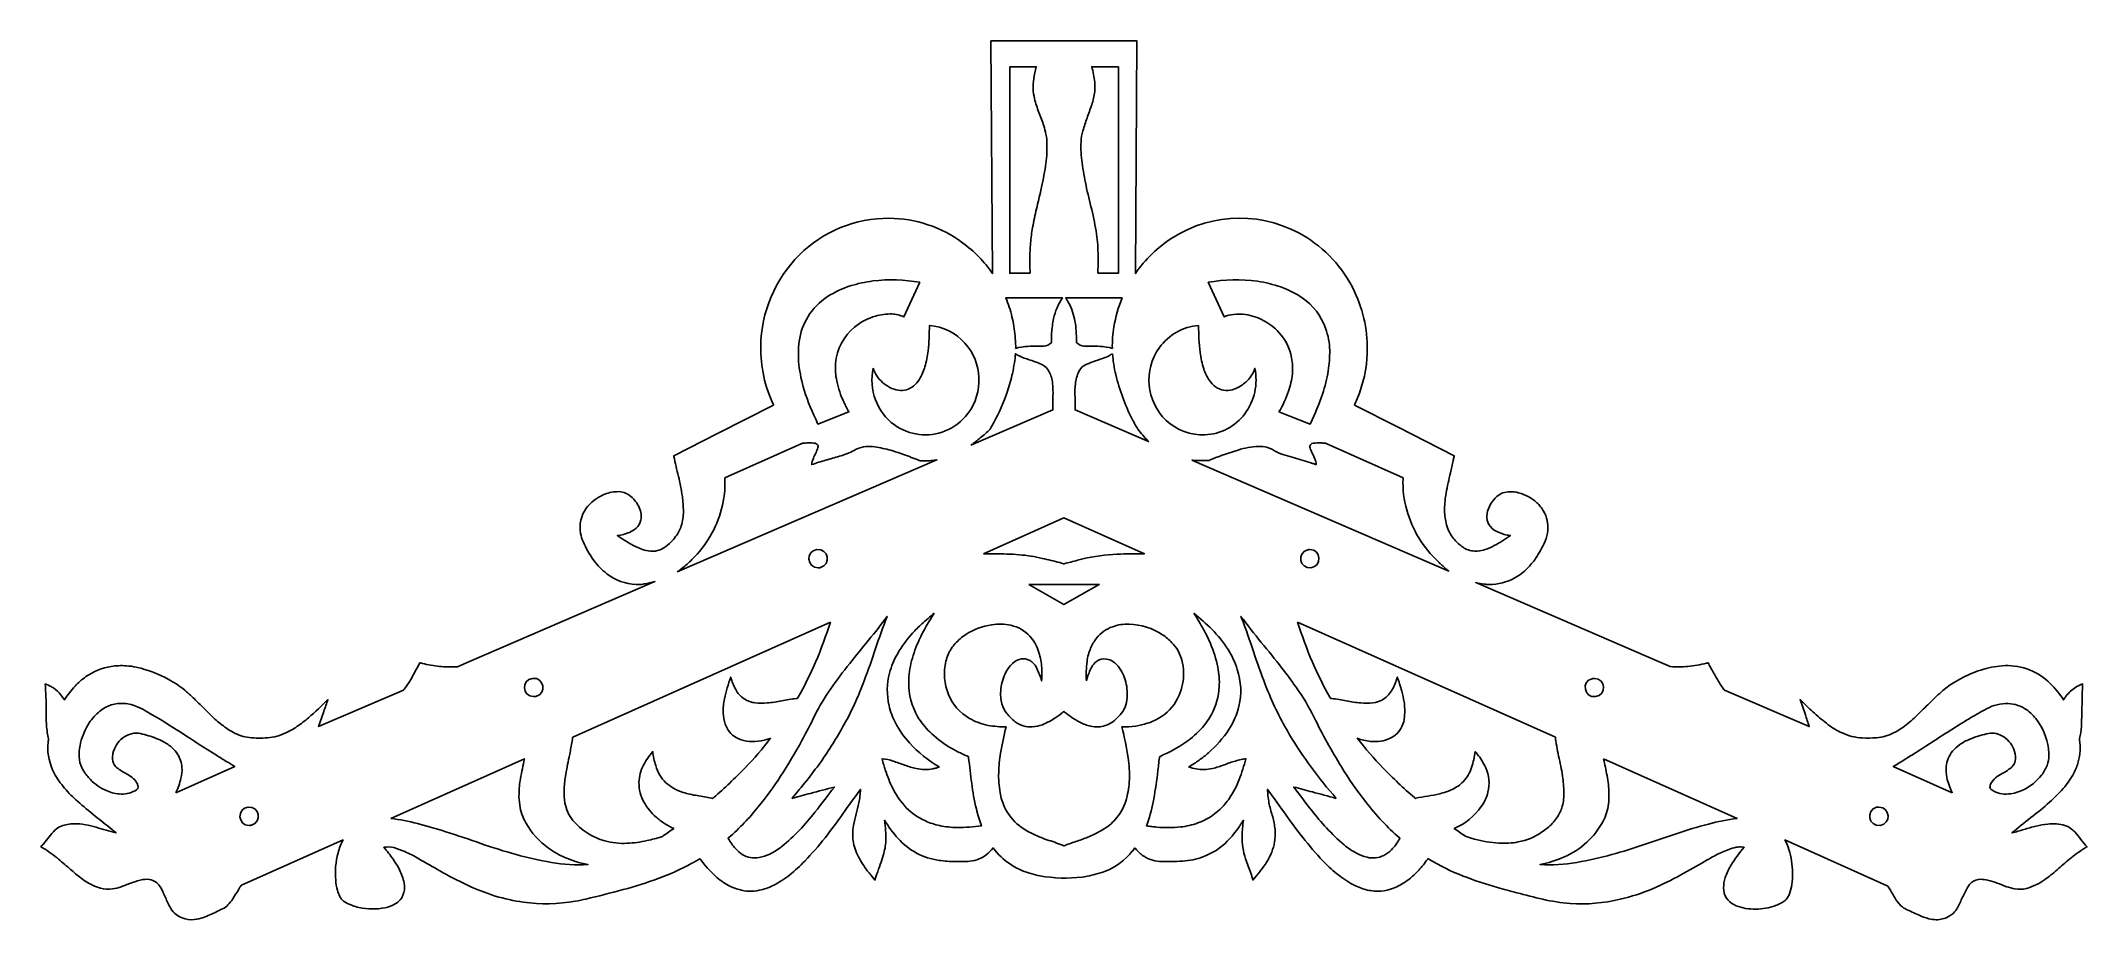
# Model space of a CAD drawing. Extents: x 1.9 to 13.8, y -7.7 to -2.6.
import ezdxf

# ---------------------------------------------------------------- set-up
doc = ezdxf.new("R2010")
doc.units = 0
doc.layers.add('LAYER_1', color=7, linetype='CONTINUOUS')

msp = doc.modelspace()

# ---------------------------------------------------------------- linework, layer by layer
at = {"layer": 'LAYER_1', "color": 250}
msp.add_lwpolyline([(7.613, -5.775), (8.023, -5.775), (7.818, -5.893), (7.613, -5.775)], dxfattribs=at)
for points, knots in [([(1.875, -7.299), (1.907, -7.318), (1.939, -7.34), (1.968, -7.364), (1.992, -7.384), (2.016, -7.404), (2.039, -7.424), (2.059, -7.441), (2.078, -7.458), (2.099, -7.474), (2.122, -7.493), (2.148, -7.509), (2.175, -7.522), (2.19, -7.529), (2.205, -7.535), (2.22, -7.54), (2.243, -7.547), (2.267, -7.548), (2.29, -7.544), (2.307, -7.542), (2.324, -7.537), (2.341, -7.531), (2.362, -7.523), (2.384, -7.515), (2.406, -7.507), (2.426, -7.5), (2.446, -7.494), (2.467, -7.49), (2.483, -7.487), (2.5, -7.487), (2.516, -7.492), (2.528, -7.495), (2.539, -7.501), (2.548, -7.509), (2.554, -7.514), (2.558, -7.519), (2.562, -7.524), (2.571, -7.536), (2.578, -7.549), (2.584, -7.563), (2.593, -7.584), (2.603, -7.604), (2.612, -7.625), (2.618, -7.636), (2.623, -7.647), (2.629, -7.658), (2.637, -7.671), (2.648, -7.683), (2.66, -7.692), (2.671, -7.7), (2.683, -7.707), (2.695, -7.712), (2.718, -7.721), (2.742, -7.725), (2.765, -7.722), (2.784, -7.72), (2.802, -7.716), (2.819, -7.709), (2.844, -7.699), (2.868, -7.689), (2.891, -7.678), (2.904, -7.672), (2.917, -7.666), (2.93, -7.659), (2.941, -7.654), (2.952, -7.646), (2.961, -7.637), (2.972, -7.626), (2.981, -7.614), (2.989, -7.601), (3, -7.583), (3.011, -7.566), (3.022, -7.549), (3.025, -7.544), (3.028, -7.539), (3.031, -7.534), (3.034, -7.531), (3.036, -7.527), (3.038, -7.524), (3.039, -7.524), (3.039, -7.524), (3.039, -7.524), (3.039, -7.523), (3.039, -7.523), (3.039, -7.523), (3.039, -7.523), (3.63, -7.259), (3.63, -7.259), (3.618, -7.283), (3.608, -7.309), (3.601, -7.335), (3.587, -7.386), (3.582, -7.44), (3.587, -7.494), (3.588, -7.513), (3.592, -7.533), (3.597, -7.552), (3.6, -7.564), (3.605, -7.576), (3.611, -7.587), (3.612, -7.589), (3.613, -7.59), (3.614, -7.592), (3.615, -7.596), (3.618, -7.599), (3.62, -7.603), (3.628, -7.611), (3.637, -7.619), (3.647, -7.624), (3.671, -7.637), (3.696, -7.646), (3.722, -7.652), (3.772, -7.663), (3.824, -7.663), (3.875, -7.653), (3.896, -7.649), (3.915, -7.642), (3.933, -7.631), (3.944, -7.625), (3.953, -7.617), (3.961, -7.608), (3.975, -7.591), (3.984, -7.571), (3.986, -7.549), (3.988, -7.532), (3.987, -7.515), (3.982, -7.498), (3.975, -7.473), (3.965, -7.448), (3.953, -7.424), (3.943, -7.406), (3.932, -7.388), (3.92, -7.371), (3.904, -7.347), (3.886, -7.324), (3.867, -7.302), (3.886, -7.299), (3.906, -7.3), (3.925, -7.304), (3.946, -7.31), (3.967, -7.318), (3.988, -7.327), (4.016, -7.339), (4.044, -7.353), (4.071, -7.369), (4.111, -7.393), (4.152, -7.416), (4.193, -7.439), (4.244, -7.468), (4.296, -7.495), (4.349, -7.52), (4.402, -7.546), (4.458, -7.567), (4.514, -7.585), (4.568, -7.601), (4.622, -7.613), (4.677, -7.621), (4.778, -7.635), (4.88, -7.633), (4.98, -7.615), (5, -7.612), (5.021, -7.607), (5.041, -7.603), (5.113, -7.586), (5.186, -7.567), (5.258, -7.548), (5.326, -7.529), (5.394, -7.508), (5.461, -7.484), (5.528, -7.459), (5.594, -7.43), (5.657, -7.395), (5.664, -7.391), (5.671, -7.387), (5.678, -7.383), (5.685, -7.379), (5.692, -7.375), (5.699, -7.371), (5.7, -7.37), (5.701, -7.369), (5.702, -7.369), (5.702, -7.368), (5.703, -7.368), (5.703, -7.368), (5.704, -7.368), (5.704, -7.369), (5.704, -7.369), (5.704, -7.37), (5.705, -7.37), (5.705, -7.371), (5.732, -7.407), (5.761, -7.44), (5.793, -7.47), (5.816, -7.491), (5.842, -7.51), (5.87, -7.524), (5.889, -7.535), (5.909, -7.543), (5.931, -7.548), (5.969, -7.559), (6.009, -7.56), (6.048, -7.552), (6.075, -7.546), (6.102, -7.537), (6.128, -7.524), (6.162, -7.507), (6.195, -7.486), (6.225, -7.462), (6.256, -7.438), (6.285, -7.411), (6.312, -7.382), (6.353, -7.339), (6.393, -7.294), (6.43, -7.247), (6.466, -7.201), (6.5, -7.155), (6.534, -7.107), (6.567, -7.06), (6.601, -7.012), (6.636, -6.966), (6.635, -6.992), (6.632, -7.018), (6.627, -7.044), (6.622, -7.065), (6.617, -7.087), (6.611, -7.108), (6.605, -7.13), (6.6, -7.153), (6.595, -7.176), (6.59, -7.205), (6.589, -7.235), (6.593, -7.264), (6.598, -7.297), (6.608, -7.328), (6.624, -7.357), (6.639, -7.385), (6.656, -7.413), (6.675, -7.438), (6.682, -7.447), (6.689, -7.455), (6.695, -7.463), (6.704, -7.473), (6.712, -7.483), (6.72, -7.493), (6.725, -7.476), (6.73, -7.46), (6.736, -7.444), (6.743, -7.425), (6.749, -7.406), (6.756, -7.388), (6.762, -7.372), (6.767, -7.355), (6.771, -7.338), (6.779, -7.31), (6.783, -7.282), (6.783, -7.253), (6.784, -7.238), (6.783, -7.222), (6.782, -7.207), (6.781, -7.186), (6.779, -7.166), (6.776, -7.145), (6.799, -7.183), (6.825, -7.218), (6.854, -7.251), (6.885, -7.285), (6.921, -7.314), (6.962, -7.336), (7.003, -7.358), (7.047, -7.372), (7.093, -7.378), (7.124, -7.382), (7.155, -7.385), (7.186, -7.385), (7.215, -7.386), (7.243, -7.385), (7.271, -7.383), (7.289, -7.382), (7.308, -7.378), (7.325, -7.37), (7.339, -7.364), (7.353, -7.356), (7.366, -7.346), (7.381, -7.334), (7.394, -7.321), (7.406, -7.306), (7.434, -7.343), (7.468, -7.375), (7.507, -7.401), (7.528, -7.415), (7.551, -7.427), (7.574, -7.437), (7.608, -7.451), (7.643, -7.461), (7.679, -7.468), (7.76, -7.482), (7.842, -7.485), (7.923, -7.475), (7.962, -7.47), (8, -7.461), (8.037, -7.448), (8.098, -7.428), (8.153, -7.393), (8.197, -7.346), (8.202, -7.34), (8.208, -7.334), (8.213, -7.327), (8.219, -7.32), (8.225, -7.313), (8.23, -7.306), (8.243, -7.322), (8.258, -7.337), (8.275, -7.349), (8.303, -7.37), (8.337, -7.382), (8.372, -7.384), (8.417, -7.386), (8.463, -7.385), (8.508, -7.382), (8.548, -7.38), (8.588, -7.371), (8.625, -7.358), (8.679, -7.338), (8.727, -7.307), (8.767, -7.267), (8.792, -7.241), (8.815, -7.213), (8.835, -7.184), (8.839, -7.178), (8.843, -7.172), (8.847, -7.166), (8.851, -7.159), (8.856, -7.152), (8.86, -7.145), (8.856, -7.175), (8.854, -7.205), (8.853, -7.236), (8.852, -7.281), (8.859, -7.326), (8.873, -7.369), (8.878, -7.383), (8.883, -7.397), (8.889, -7.412), (8.899, -7.438), (8.908, -7.465), (8.916, -7.493), (8.942, -7.463), (8.966, -7.432), (8.988, -7.4), (9.003, -7.378), (9.015, -7.354), (9.025, -7.33), (9.032, -7.311), (9.038, -7.291), (9.041, -7.271), (9.046, -7.244), (9.046, -7.216), (9.043, -7.189), (9.04, -7.164), (9.035, -7.14), (9.028, -7.116), (9.02, -7.092), (9.014, -7.068), (9.009, -7.044), (9.007, -7.03), (9.004, -7.016), (9.003, -7.002), (9.002, -6.99), (9.001, -6.978), (9.001, -6.966), (9.037, -7.015), (9.073, -7.065), (9.109, -7.116), (9.144, -7.166), (9.181, -7.215), (9.22, -7.263), (9.257, -7.31), (9.296, -7.354), (9.338, -7.397), (9.366, -7.424), (9.395, -7.45), (9.426, -7.474), (9.456, -7.496), (9.488, -7.515), (9.521, -7.53), (9.547, -7.542), (9.573, -7.55), (9.601, -7.554), (9.652, -7.562), (9.704, -7.554), (9.751, -7.532), (9.78, -7.518), (9.806, -7.501), (9.831, -7.481), (9.848, -7.466), (9.864, -7.451), (9.879, -7.435), (9.897, -7.414), (9.915, -7.393), (9.931, -7.371), (9.931, -7.37), (9.932, -7.37), (9.932, -7.369), (9.932, -7.369), (9.933, -7.368), (9.933, -7.368), (9.933, -7.368), (9.934, -7.368), (9.934, -7.369), (9.935, -7.369), (9.936, -7.37), (9.938, -7.371), (10.001, -7.409), (10.068, -7.442), (10.137, -7.469), (10.202, -7.494), (10.269, -7.517), (10.336, -7.536), (10.373, -7.547), (10.411, -7.557), (10.449, -7.566), (10.499, -7.579), (10.549, -7.592), (10.6, -7.604), (10.652, -7.616), (10.705, -7.624), (10.758, -7.628), (10.856, -7.635), (10.954, -7.627), (11.05, -7.604), (11.114, -7.589), (11.176, -7.569), (11.237, -7.543), (11.293, -7.518), (11.348, -7.492), (11.402, -7.462), (11.448, -7.437), (11.494, -7.411), (11.54, -7.384), (11.564, -7.37), (11.589, -7.356), (11.615, -7.343), (11.639, -7.331), (11.664, -7.32), (11.69, -7.311), (11.704, -7.306), (11.719, -7.302), (11.734, -7.301), (11.74, -7.3), (11.746, -7.3), (11.752, -7.3), (11.758, -7.3), (11.763, -7.301), (11.769, -7.302), (11.741, -7.335), (11.716, -7.37), (11.693, -7.407), (11.679, -7.429), (11.668, -7.453), (11.66, -7.478), (11.653, -7.497), (11.65, -7.518), (11.65, -7.538), (11.649, -7.559), (11.655, -7.58), (11.667, -7.598), (11.678, -7.614), (11.693, -7.627), (11.71, -7.635), (11.727, -7.644), (11.745, -7.65), (11.763, -7.654), (11.782, -7.658), (11.802, -7.66), (11.822, -7.661), (11.861, -7.662), (11.9, -7.657), (11.937, -7.646), (11.958, -7.64), (11.978, -7.631), (11.997, -7.619), (12.005, -7.614), (12.012, -7.608), (12.018, -7.6), (12.02, -7.598), (12.021, -7.596), (12.022, -7.594), (12.026, -7.587), (12.03, -7.58), (12.033, -7.572), (12.04, -7.555), (12.044, -7.537), (12.047, -7.519), (12.053, -7.473), (12.052, -7.427), (12.045, -7.381), (12.042, -7.359), (12.036, -7.337), (12.029, -7.315), (12.023, -7.296), (12.016, -7.277), (12.006, -7.259), (12.006, -7.259), (12.601, -7.525), (12.601, -7.525), (12.602, -7.526), (12.603, -7.527), (12.604, -7.528), (12.606, -7.532), (12.609, -7.536), (12.612, -7.54), (12.621, -7.555), (12.631, -7.571), (12.639, -7.586), (12.648, -7.602), (12.658, -7.617), (12.67, -7.63), (12.675, -7.637), (12.682, -7.643), (12.689, -7.648), (12.695, -7.653), (12.701, -7.657), (12.708, -7.661), (12.733, -7.672), (12.758, -7.684), (12.782, -7.695), (12.802, -7.704), (12.822, -7.712), (12.843, -7.717), (12.857, -7.721), (12.871, -7.722), (12.885, -7.723), (12.91, -7.723), (12.934, -7.717), (12.956, -7.705), (12.963, -7.701), (12.971, -7.696), (12.977, -7.691), (12.988, -7.683), (12.997, -7.673), (13.004, -7.662), (13.011, -7.652), (13.016, -7.641), (13.021, -7.63), (13.03, -7.61), (13.039, -7.59), (13.049, -7.57), (13.056, -7.554), (13.065, -7.539), (13.075, -7.524), (13.079, -7.517), (13.084, -7.511), (13.09, -7.506), (13.106, -7.494), (13.125, -7.488), (13.144, -7.488), (13.157, -7.488), (13.171, -7.49), (13.184, -7.493), (13.203, -7.497), (13.221, -7.503), (13.239, -7.51), (13.258, -7.517), (13.276, -7.524), (13.294, -7.531), (13.31, -7.536), (13.326, -7.54), (13.342, -7.544), (13.364, -7.548), (13.387, -7.547), (13.41, -7.541), (13.447, -7.531), (13.483, -7.514), (13.515, -7.491), (13.54, -7.473), (13.564, -7.453), (13.587, -7.433), (13.611, -7.412), (13.635, -7.392), (13.659, -7.371), (13.685, -7.35), (13.712, -7.33), (13.741, -7.312), (13.744, -7.31), (13.747, -7.308), (13.751, -7.306), (13.754, -7.303), (13.758, -7.301), (13.762, -7.299), (13.748, -7.286), (13.736, -7.271), (13.726, -7.256), (13.715, -7.241), (13.703, -7.226), (13.69, -7.213), (13.685, -7.206), (13.678, -7.201), (13.671, -7.196), (13.66, -7.187), (13.647, -7.18), (13.633, -7.176), (13.601, -7.166), (13.567, -7.163), (13.533, -7.167), (13.51, -7.169), (13.488, -7.174), (13.466, -7.179), (13.442, -7.185), (13.418, -7.192), (13.395, -7.199), (13.372, -7.206), (13.348, -7.213), (13.325, -7.219), (13.361, -7.189), (13.397, -7.159), (13.435, -7.13), (13.472, -7.102), (13.509, -7.071), (13.544, -7.04), (13.572, -7.015), (13.598, -6.989), (13.623, -6.961), (13.647, -6.934), (13.668, -6.904), (13.685, -6.871), (13.696, -6.85), (13.704, -6.828), (13.71, -6.806), (13.722, -6.764), (13.724, -6.721), (13.718, -6.678), (13.718, -6.676), (13.718, -6.673), (13.718, -6.67), (13.721, -6.659), (13.723, -6.648), (13.725, -6.638), (13.728, -6.612), (13.73, -6.586), (13.73, -6.56), (13.731, -6.522), (13.732, -6.483), (13.733, -6.444), (13.733, -6.428), (13.733, -6.413), (13.734, -6.398), (13.735, -6.383), (13.735, -6.368), (13.736, -6.353), (13.722, -6.359), (13.709, -6.365), (13.696, -6.373), (13.674, -6.386), (13.656, -6.403), (13.641, -6.423), (13.639, -6.426), (13.637, -6.428), (13.635, -6.431), (13.632, -6.436), (13.629, -6.441), (13.625, -6.446), (13.603, -6.411), (13.576, -6.379), (13.546, -6.349), (13.512, -6.316), (13.472, -6.29), (13.428, -6.272), (13.383, -6.254), (13.334, -6.245), (13.285, -6.247), (13.243, -6.249), (13.201, -6.256), (13.161, -6.268), (13.14, -6.274), (13.119, -6.281), (13.099, -6.289), (13.059, -6.306), (13.021, -6.325), (12.985, -6.347), (12.96, -6.362), (12.937, -6.38), (12.916, -6.399), (12.888, -6.423), (12.862, -6.448), (12.836, -6.474), (12.813, -6.497), (12.79, -6.52), (12.766, -6.543), (12.743, -6.566), (12.718, -6.587), (12.691, -6.606), (12.674, -6.618), (12.656, -6.629), (12.637, -6.638), (12.606, -6.654), (12.573, -6.663), (12.538, -6.666), (12.511, -6.668), (12.483, -6.668), (12.456, -6.667), (12.415, -6.665), (12.375, -6.655), (12.338, -6.638), (12.309, -6.625), (12.283, -6.609), (12.258, -6.59), (12.231, -6.569), (12.204, -6.547), (12.179, -6.524), (12.166, -6.513), (12.154, -6.502), (12.142, -6.491), (12.126, -6.475), (12.11, -6.46), (12.094, -6.444), (12.105, -6.473), (12.115, -6.503), (12.125, -6.532), (12.132, -6.555), (12.14, -6.578), (12.148, -6.601), (12.148, -6.601), (11.655, -6.389), (11.655, -6.389), (11.654, -6.388), (11.653, -6.387), (11.652, -6.386), (11.649, -6.382), (11.647, -6.378), (11.644, -6.374), (11.631, -6.357), (11.62, -6.339), (11.61, -6.321), (11.598, -6.3), (11.586, -6.278), (11.574, -6.257), (11.572, -6.253), (11.569, -6.248), (11.567, -6.244), (11.565, -6.239), (11.562, -6.235), (11.56, -6.231), (11.559, -6.231), (11.559, -6.23), (11.558, -6.231), (11.555, -6.232), (11.553, -6.232), (11.55, -6.233), (11.515, -6.242), (11.479, -6.248), (11.443, -6.252), (11.41, -6.255), (11.376, -6.256), (11.342, -6.253), (11.341, -6.253), (11.341, -6.253), (11.34, -6.253), (11.34, -6.253), (11.339, -6.253), (11.339, -6.253), (11.339, -6.253), (11.272, -6.223), (11.272, -6.223), (11.272, -6.223), (10.21, -5.765), (10.21, -5.765), (10.227, -5.768), (10.244, -5.771), (10.261, -5.774), (10.269, -5.775), (10.278, -5.776), (10.286, -5.776), (10.34, -5.777), (10.392, -5.763), (10.438, -5.737), (10.464, -5.722), (10.488, -5.704), (10.509, -5.683), (10.527, -5.665), (10.544, -5.645), (10.558, -5.624), (10.58, -5.593), (10.598, -5.559), (10.613, -5.524), (10.621, -5.504), (10.627, -5.482), (10.629, -5.461), (10.632, -5.422), (10.624, -5.384), (10.604, -5.35), (10.594, -5.332), (10.58, -5.315), (10.565, -5.301), (10.535, -5.273), (10.498, -5.253), (10.459, -5.243), (10.442, -5.239), (10.425, -5.237), (10.408, -5.237), (10.38, -5.237), (10.354, -5.247), (10.333, -5.265), (10.303, -5.291), (10.283, -5.326), (10.276, -5.364), (10.273, -5.381), (10.274, -5.398), (10.28, -5.414), (10.287, -5.433), (10.301, -5.449), (10.318, -5.46), (10.336, -5.471), (10.356, -5.479), (10.376, -5.485), (10.382, -5.486), (10.387, -5.487), (10.393, -5.489), (10.399, -5.49), (10.406, -5.491), (10.412, -5.492), (10.382, -5.513), (10.351, -5.532), (10.318, -5.55), (10.301, -5.559), (10.284, -5.567), (10.265, -5.573), (10.251, -5.578), (10.236, -5.581), (10.221, -5.582), (10.197, -5.584), (10.172, -5.579), (10.151, -5.568), (10.141, -5.563), (10.132, -5.557), (10.124, -5.55), (10.106, -5.536), (10.09, -5.52), (10.076, -5.502), (10.057, -5.477), (10.044, -5.449), (10.038, -5.419), (10.032, -5.392), (10.029, -5.364), (10.029, -5.336), (10.03, -5.305), (10.033, -5.275), (10.038, -5.245), (10.046, -5.206), (10.054, -5.166), (10.063, -5.127), (10.068, -5.104), (10.074, -5.08), (10.079, -5.056), (10.081, -5.048), (10.083, -5.04), (10.084, -5.032), (10.084, -5.031), (10.085, -5.03), (10.085, -5.029), (10.085, -5.029), (10.085, -5.028), (10.085, -5.028), (10.085, -5.028), (9.76, -4.863), (9.76, -4.863), (9.76, -4.863), (9.505, -4.734), (9.505, -4.734), (9.505, -4.734), (9.505, -4.733), (9.505, -4.733), (9.506, -4.732), (9.507, -4.731), (9.507, -4.729), (9.547, -4.646), (9.571, -4.555), (9.578, -4.463), (9.588, -4.338), (9.567, -4.212), (9.516, -4.097), (9.456, -3.958), (9.355, -3.841), (9.228, -3.761), (8.988, -3.61), (8.683, -3.611), (8.445, -3.764), (8.404, -3.791), (8.366, -3.821), (8.33, -3.855), (8.294, -3.89), (8.262, -3.929), (8.233, -3.97), (8.233, -3.97), (8.242, -2.619), (8.242, -2.619), (8.242, -2.619), (7.394, -2.619), (7.394, -2.619), (7.394, -2.619), (7.403, -3.97), (7.403, -3.97), (7.355, -3.901), (7.297, -3.841), (7.229, -3.791), (7.106, -3.7), (6.956, -3.65), (6.803, -3.649), (6.607, -3.647), (6.419, -3.724), (6.281, -3.862), (6.139, -4.003), (6.059, -4.193), (6.056, -4.393), (6.056, -4.452), (6.062, -4.51), (6.074, -4.568), (6.086, -4.624), (6.105, -4.679), (6.13, -4.732), (6.13, -4.732), (6.131, -4.732), (6.131, -4.733), (6.131, -4.733), (6.132, -4.734), (6.131, -4.734), (6.131, -4.734), (5.806, -4.899), (5.806, -4.899), (5.806, -4.899), (5.551, -5.028), (5.551, -5.028), (5.551, -5.028), (5.551, -5.029), (5.551, -5.029), (5.552, -5.03), (5.552, -5.031), (5.552, -5.032), (5.56, -5.071), (5.569, -5.109), (5.578, -5.148), (5.588, -5.186), (5.595, -5.225), (5.601, -5.264), (5.605, -5.293), (5.607, -5.323), (5.607, -5.352), (5.607, -5.381), (5.603, -5.409), (5.594, -5.436), (5.587, -5.459), (5.576, -5.479), (5.562, -5.498), (5.554, -5.509), (5.545, -5.519), (5.536, -5.529), (5.523, -5.542), (5.509, -5.553), (5.493, -5.563), (5.47, -5.578), (5.443, -5.585), (5.415, -5.583), (5.4, -5.581), (5.384, -5.578), (5.37, -5.573), (5.345, -5.564), (5.321, -5.552), (5.298, -5.539), (5.288, -5.533), (5.277, -5.527), (5.267, -5.52), (5.252, -5.511), (5.238, -5.502), (5.224, -5.492), (5.248, -5.489), (5.271, -5.482), (5.293, -5.473), (5.308, -5.468), (5.321, -5.459), (5.332, -5.449), (5.346, -5.436), (5.356, -5.419), (5.36, -5.4), (5.362, -5.39), (5.362, -5.379), (5.361, -5.368), (5.36, -5.355), (5.356, -5.342), (5.351, -5.329), (5.339, -5.304), (5.323, -5.281), (5.301, -5.264), (5.279, -5.245), (5.25, -5.235), (5.221, -5.237), (5.193, -5.238), (5.166, -5.244), (5.141, -5.256), (5.102, -5.273), (5.068, -5.299), (5.043, -5.333), (5.012, -5.375), (5, -5.428), (5.01, -5.479), (5.013, -5.495), (5.018, -5.511), (5.024, -5.526), (5.041, -5.565), (5.062, -5.602), (5.087, -5.636), (5.108, -5.665), (5.134, -5.691), (5.163, -5.714), (5.211, -5.751), (5.27, -5.773), (5.332, -5.776), (5.338, -5.776), (5.344, -5.776), (5.351, -5.776), (5.36, -5.776), (5.37, -5.775), (5.38, -5.773), (5.39, -5.771), (5.401, -5.769), (5.411, -5.767), (5.421, -5.764), (5.432, -5.762), (5.442, -5.759), (5.442, -5.759), (4.364, -6.223), (4.364, -6.223), (4.364, -6.223), (4.298, -6.253), (4.298, -6.253), (4.296, -6.254), (4.294, -6.254), (4.293, -6.254), (4.286, -6.254), (4.279, -6.254), (4.272, -6.254), (4.241, -6.255), (4.209, -6.254), (4.178, -6.25), (4.144, -6.246), (4.111, -6.24), (4.079, -6.231), (4.078, -6.231), (4.078, -6.231), (4.077, -6.231), (4.077, -6.231), (4.077, -6.231), (4.076, -6.231), (4.062, -6.257), (4.047, -6.283), (4.034, -6.309), (4.02, -6.335), (4.004, -6.36), (3.985, -6.384), (3.985, -6.384), (3.984, -6.385), (3.984, -6.386), (3.983, -6.387), (3.982, -6.388), (3.981, -6.389), (3.981, -6.389), (3.488, -6.601), (3.488, -6.601), (3.498, -6.572), (3.508, -6.543), (3.518, -6.513), (3.526, -6.49), (3.534, -6.467), (3.542, -6.444), (3.505, -6.48), (3.468, -6.516), (3.429, -6.55), (3.408, -6.568), (3.385, -6.585), (3.362, -6.601), (3.343, -6.614), (3.323, -6.626), (3.302, -6.636), (3.266, -6.653), (3.228, -6.663), (3.19, -6.666), (3.173, -6.668), (3.156, -6.668), (3.139, -6.668), (3.121, -6.668), (3.103, -6.666), (3.085, -6.664), (3.053, -6.661), (3.022, -6.651), (2.993, -6.635), (2.966, -6.621), (2.94, -6.603), (2.916, -6.583), (2.895, -6.567), (2.875, -6.549), (2.857, -6.53), (2.831, -6.505), (2.806, -6.48), (2.781, -6.455), (2.761, -6.435), (2.741, -6.417), (2.721, -6.399), (2.692, -6.374), (2.66, -6.352), (2.627, -6.333), (2.582, -6.308), (2.534, -6.287), (2.485, -6.271), (2.448, -6.259), (2.41, -6.251), (2.371, -6.248), (2.341, -6.246), (2.312, -6.247), (2.283, -6.252), (2.23, -6.26), (2.18, -6.281), (2.136, -6.311), (2.113, -6.327), (2.092, -6.346), (2.073, -6.367), (2.05, -6.391), (2.029, -6.418), (2.011, -6.446), (2.004, -6.436), (1.997, -6.425), (1.989, -6.415), (1.978, -6.401), (1.964, -6.388), (1.949, -6.378), (1.943, -6.374), (1.935, -6.369), (1.928, -6.366), (1.919, -6.361), (1.909, -6.357), (1.9, -6.353), (1.903, -6.405), (1.905, -6.457), (1.905, -6.508), (1.904, -6.536), (1.905, -6.564), (1.907, -6.592), (1.908, -6.606), (1.91, -6.621), (1.911, -6.635), (1.913, -6.648), (1.916, -6.661), (1.918, -6.673), (1.919, -6.675), (1.919, -6.678), (1.918, -6.68), (1.917, -6.689), (1.916, -6.698), (1.915, -6.707), (1.912, -6.764), (1.925, -6.82), (1.951, -6.871), (1.968, -6.902), (1.989, -6.932), (2.012, -6.959), (2.035, -6.986), (2.06, -7.012), (2.087, -7.035), (2.121, -7.065), (2.155, -7.093), (2.19, -7.121), (2.221, -7.146), (2.252, -7.17), (2.283, -7.195), (2.292, -7.203), (2.302, -7.211), (2.311, -7.219), (2.273, -7.209), (2.234, -7.198), (2.196, -7.186), (2.175, -7.18), (2.155, -7.175), (2.133, -7.171), (2.111, -7.167), (2.089, -7.165), (2.067, -7.165), (2.041, -7.166), (2.016, -7.17), (1.993, -7.179), (1.979, -7.185), (1.967, -7.192), (1.956, -7.203), (1.944, -7.215), (1.932, -7.227), (1.922, -7.241), (1.912, -7.254), (1.901, -7.267), (1.891, -7.28), (1.886, -7.287), (1.88, -7.293), (1.875, -7.299)], [0, 0, 0, 0, 1, 1, 1, 2, 2, 2, 3, 3, 3, 4, 4, 4, 5, 5, 5, 6, 6, 6, 7, 7, 7, 8, 8, 8, 9, 9, 9, 10, 10, 10, 11, 11, 11, 12, 12, 12, 13, 13, 13, 14, 14, 14, 15, 15, 15, 16, 16, 16, 17, 17, 17, 18, 18, 18, 19, 19, 19, 20, 20, 20, 21, 21, 21, 22, 22, 22, 23, 23, 23, 24, 24, 24, 25, 25, 25, 26, 26, 26, 27, 27, 27, 28, 28, 28, 29, 29, 29, 30, 30, 30, 31, 31, 31, 32, 32, 32, 33, 33, 33, 34, 34, 34, 35, 35, 35, 36, 36, 36, 37, 37, 37, 38, 38, 38, 39, 39, 39, 40, 40, 40, 41, 41, 41, 42, 42, 42, 43, 43, 43, 44, 44, 44, 45, 45, 45, 46, 46, 46, 47, 47, 47, 48, 48, 48, 49, 49, 49, 50, 50, 50, 51, 51, 51, 52, 52, 52, 53, 53, 53, 54, 54, 54, 55, 55, 55, 56, 56, 56, 57, 57, 57, 58, 58, 58, 59, 59, 59, 60, 60, 60, 61, 61, 61, 62, 62, 62, 63, 63, 63, 64, 64, 64, 65, 65, 65, 66, 66, 66, 67, 67, 67, 68, 68, 68, 69, 69, 69, 70, 70, 70, 71, 71, 71, 72, 72, 72, 73, 73, 73, 74, 74, 74, 75, 75, 75, 76, 76, 76, 77, 77, 77, 78, 78, 78, 79, 79, 79, 80, 80, 80, 81, 81, 81, 82, 82, 82, 83, 83, 83, 84, 84, 84, 85, 85, 85, 86, 86, 86, 87, 87, 87, 88, 88, 88, 89, 89, 89, 90, 90, 90, 91, 91, 91, 92, 92, 92, 93, 93, 93, 94, 94, 94, 95, 95, 95, 96, 96, 96, 97, 97, 97, 98, 98, 98, 99, 99, 99, 100, 100, 100, 101, 101, 101, 102, 102, 102, 103, 103, 103, 104, 104, 104, 105, 105, 105, 106, 106, 106, 107, 107, 107, 108, 108, 108, 109, 109, 109, 110, 110, 110, 111, 111, 111, 112, 112, 112, 113, 113, 113, 114, 114, 114, 115, 115, 115, 116, 116, 116, 117, 117, 117, 118, 118, 118, 119, 119, 119, 120, 120, 120, 121, 121, 121, 122, 122, 122, 123, 123, 123, 124, 124, 124, 125, 125, 125, 126, 126, 126, 127, 127, 127, 128, 128, 128, 129, 129, 129, 130, 130, 130, 131, 131, 131, 132, 132, 132, 133, 133, 133, 134, 134, 134, 135, 135, 135, 136, 136, 136, 137, 137, 137, 138, 138, 138, 139, 139, 139, 140, 140, 140, 141, 141, 141, 142, 142, 142, 143, 143, 143, 144, 144, 144, 145, 145, 145, 146, 146, 146, 147, 147, 147, 148, 148, 148, 149, 149, 149, 150, 150, 150, 151, 151, 151, 152, 152, 152, 153, 153, 153, 154, 154, 154, 155, 155, 155, 156, 156, 156, 157, 157, 157, 158, 158, 158, 159, 159, 159, 160, 160, 160, 161, 161, 161, 162, 162, 162, 163, 163, 163, 164, 164, 164, 165, 165, 165, 166, 166, 166, 167, 167, 167, 168, 168, 168, 169, 169, 169, 170, 170, 170, 171, 171, 171, 172, 172, 172, 173, 173, 173, 174, 174, 174, 175, 175, 175, 176, 176, 176, 177, 177, 177, 178, 178, 178, 179, 179, 179, 180, 180, 180, 181, 181, 181, 182, 182, 182, 183, 183, 183, 184, 184, 184, 185, 185, 185, 186, 186, 186, 187, 187, 187, 188, 188, 188, 189, 189, 189, 190, 190, 190, 191, 191, 191, 192, 192, 192, 193, 193, 193, 194, 194, 194, 195, 195, 195, 196, 196, 196, 197, 197, 197, 198, 198, 198, 199, 199, 199, 200, 200, 200, 201, 201, 201, 202, 202, 202, 203, 203, 203, 204, 204, 204, 205, 205, 205, 206, 206, 206, 207, 207, 207, 208, 208, 208, 209, 209, 209, 210, 210, 210, 211, 211, 211, 212, 212, 212, 213, 213, 213, 214, 214, 214, 215, 215, 215, 216, 216, 216, 217, 217, 217, 218, 218, 218, 219, 219, 219, 220, 220, 220, 221, 221, 221, 222, 222, 222, 223, 223, 223, 224, 224, 224, 225, 225, 225, 226, 226, 226, 227, 227, 227, 228, 228, 228, 229, 229, 229, 230, 230, 230, 231, 231, 231, 232, 232, 232, 233, 233, 233, 234, 234, 234, 235, 235, 235, 236, 236, 236, 237, 237, 237, 238, 238, 238, 239, 239, 239, 240, 240, 240, 241, 241, 241, 242, 242, 242, 243, 243, 243, 244, 244, 244, 245, 245, 245, 246, 246, 246, 247, 247, 247, 248, 248, 248, 249, 249, 249, 250, 250, 250, 251, 251, 251, 252, 252, 252, 253, 253, 253, 254, 254, 254, 255, 255, 255, 256, 256, 256, 257, 257, 257, 258, 258, 258, 259, 259, 259, 260, 260, 260, 261, 261, 261, 262, 262, 262, 263, 263, 263, 264, 264, 264, 265, 265, 265, 266, 266, 266, 267, 267, 267, 268, 268, 268, 269, 269, 269, 270, 270, 270, 271, 271, 271, 272, 272, 272, 273, 273, 273, 274, 274, 274, 275, 275, 275, 276, 276, 276, 277, 277, 277, 278, 278, 278, 279, 279, 279, 280, 280, 280, 281, 281, 281, 282, 282, 282, 283, 283, 283, 284, 284, 284, 285, 285, 285, 286, 286, 286, 287, 287, 287, 288, 288, 288, 289, 289, 289, 290, 290, 290, 291, 291, 291, 292, 292, 292, 293, 293, 293, 294, 294, 294, 295, 295, 295, 296, 296, 296, 297, 297, 297, 298, 298, 298, 299, 299, 299, 300, 300, 300, 301, 301, 301, 302, 302, 302, 303, 303, 303, 304, 304, 304, 305, 305, 305, 306, 306, 306, 307, 307, 307, 308, 308, 308, 309, 309, 309, 310, 310, 310, 311, 311, 311, 312, 312, 312, 313, 313, 313, 314, 314, 314, 315, 315, 315, 316, 316, 316, 317, 317, 317, 318, 318, 318, 319, 319, 319, 320, 320, 320, 321, 321, 321, 322, 322, 322, 323, 323, 323, 324, 324, 324, 325, 325, 325, 326, 326, 326, 327, 327, 327, 328, 328, 328, 329, 329, 329, 330, 330, 330, 331, 331, 331, 332, 332, 332, 333, 333, 333, 334, 334, 334, 335, 335, 335, 336, 336, 336, 337, 337, 337, 338, 338, 338, 339, 339, 339, 340, 340, 340, 341, 341, 341, 342, 342, 342, 343, 343, 343, 344, 344, 344, 345, 345, 345, 346, 346, 346, 347, 347, 347, 348, 348, 348, 349, 349, 349, 350, 350, 350, 351, 351, 351, 352, 352, 352, 353, 353, 353, 354, 354, 354, 355, 355, 355, 356, 356, 356, 357, 357, 357, 358, 358, 358, 359, 359, 359, 360, 360, 360, 361, 361, 361, 362, 362, 362, 363, 363, 363, 364, 364, 364, 365, 365, 365, 366, 366, 366, 367, 367, 367, 368, 368, 368, 369, 369, 369, 370, 370, 370, 371, 371, 371, 372, 372, 372, 373, 373, 373, 374, 374, 374, 375, 375, 375, 376, 376, 376, 377, 377, 377, 378, 378, 378, 379, 379, 379, 380, 380, 380, 381, 381, 381, 382, 382, 382, 383, 383, 383, 384, 384, 384, 385, 385, 385, 386, 386, 386, 387, 387, 387, 388, 388, 388, 389, 389, 389, 390, 390, 390, 391, 391, 391, 392, 392, 392, 393, 393, 393, 394, 394, 394, 395, 395, 395, 396, 396, 396, 397, 397, 397, 398, 398, 398, 399, 399, 399, 399]), ([(7.621, -3.968), (7.621, -3.968), (7.503, -3.968), (7.503, -3.968), (7.503, -3.968), (7.503, -2.77), (7.503, -2.77), (7.503, -2.77), (7.657, -2.769), (7.657, -2.769), (7.65, -2.792), (7.645, -2.815), (7.642, -2.839), (7.636, -2.877), (7.638, -2.917), (7.647, -2.954), (7.654, -2.982), (7.662, -3.008), (7.672, -3.034), (7.683, -3.06), (7.692, -3.086), (7.701, -3.113), (7.706, -3.128), (7.71, -3.144), (7.713, -3.161), (7.717, -3.18), (7.719, -3.2), (7.719, -3.22), (7.72, -3.263), (7.717, -3.305), (7.711, -3.347), (7.703, -3.394), (7.695, -3.44), (7.684, -3.485), (7.676, -3.522), (7.667, -3.558), (7.658, -3.594), (7.65, -3.63), (7.642, -3.667), (7.636, -3.703), (7.63, -3.733), (7.626, -3.763), (7.624, -3.794), (7.621, -3.824), (7.62, -3.854), (7.62, -3.885), (7.62, -3.894), (7.62, -3.903), (7.62, -3.912), (7.62, -3.93), (7.621, -3.949), (7.621, -3.968)], [0, 0, 0, 0, 1, 1, 1, 2, 2, 2, 3, 3, 3, 4, 4, 4, 5, 5, 5, 6, 6, 6, 7, 7, 7, 8, 8, 8, 9, 9, 9, 10, 10, 10, 11, 11, 11, 12, 12, 12, 13, 13, 13, 14, 14, 14, 15, 15, 15, 16, 16, 16, 17, 17, 17, 17]), ([(8.015, -3.968), (8.016, -3.935), (8.016, -3.901), (8.016, -3.868), (8.016, -3.825), (8.013, -3.783), (8.007, -3.741), (8, -3.693), (7.991, -3.645), (7.979, -3.599), (7.967, -3.552), (7.956, -3.505), (7.946, -3.458), (7.937, -3.415), (7.929, -3.372), (7.923, -3.328), (7.917, -3.288), (7.915, -3.246), (7.917, -3.205), (7.918, -3.183), (7.922, -3.162), (7.928, -3.141), (7.935, -3.116), (7.943, -3.091), (7.952, -3.067), (7.961, -3.041), (7.97, -3.016), (7.979, -2.991), (7.988, -2.966), (7.994, -2.939), (7.997, -2.913), (7.998, -2.895), (7.999, -2.877), (7.997, -2.859), (7.994, -2.828), (7.988, -2.799), (7.979, -2.769), (7.979, -2.769), (8.134, -2.77), (8.134, -2.77), (8.134, -2.77), (8.134, -3.968), (8.134, -3.968), (8.134, -3.968), (8.015, -3.968), (8.015, -3.968)], [0, 0, 0, 0, 1, 1, 1, 2, 2, 2, 3, 3, 3, 4, 4, 4, 5, 5, 5, 6, 6, 6, 7, 7, 7, 8, 8, 8, 9, 9, 9, 10, 10, 10, 11, 11, 11, 12, 12, 12, 13, 13, 13, 14, 14, 14, 15, 15, 15, 15]), ([(6.981, -4.021), (6.981, -4.021), (6.888, -4.222), (6.888, -4.222), (6.866, -4.211), (6.842, -4.206), (6.818, -4.205), (6.786, -4.204), (6.754, -4.208), (6.723, -4.217), (6.679, -4.23), (6.638, -4.252), (6.602, -4.281), (6.538, -4.333), (6.498, -4.409), (6.491, -4.492), (6.488, -4.526), (6.491, -4.56), (6.498, -4.594), (6.507, -4.636), (6.521, -4.678), (6.539, -4.717), (6.544, -4.727), (6.548, -4.736), (6.553, -4.744), (6.558, -4.754), (6.563, -4.764), (6.569, -4.774), (6.569, -4.774), (6.389, -4.845), (6.389, -4.845), (6.388, -4.845), (6.388, -4.844), (6.388, -4.844), (6.388, -4.843), (6.387, -4.842), (6.387, -4.84), (6.356, -4.778), (6.33, -4.713), (6.309, -4.647), (6.294, -4.599), (6.284, -4.549), (6.278, -4.499), (6.273, -4.454), (6.274, -4.409), (6.28, -4.364), (6.286, -4.313), (6.304, -4.264), (6.331, -4.22), (6.36, -4.173), (6.399, -4.134), (6.445, -4.104), (6.486, -4.078), (6.53, -4.057), (6.576, -4.042), (6.619, -4.029), (6.664, -4.019), (6.708, -4.013), (6.799, -4.002), (6.891, -4.005), (6.981, -4.021)], [0, 0, 0, 0, 1, 1, 1, 2, 2, 2, 3, 3, 3, 4, 4, 4, 5, 5, 5, 6, 6, 6, 7, 7, 7, 8, 8, 8, 9, 9, 9, 10, 10, 10, 11, 11, 11, 12, 12, 12, 13, 13, 13, 14, 14, 14, 15, 15, 15, 16, 16, 16, 17, 17, 17, 18, 18, 18, 19, 19, 19, 20, 20, 20, 20]), ([(9.067, -4.774), (9.09, -4.735), (9.108, -4.695), (9.123, -4.653), (9.134, -4.62), (9.141, -4.587), (9.145, -4.553), (9.148, -4.521), (9.146, -4.49), (9.14, -4.459), (9.13, -4.404), (9.105, -4.353), (9.067, -4.312), (9.042, -4.284), (9.012, -4.261), (8.979, -4.244), (8.946, -4.226), (8.91, -4.214), (8.873, -4.208), (8.85, -4.205), (8.826, -4.204), (8.802, -4.207), (8.784, -4.209), (8.766, -4.214), (8.749, -4.222), (8.749, -4.222), (8.656, -4.021), (8.656, -4.021), (8.75, -4.004), (8.847, -4.002), (8.942, -4.015), (8.988, -4.022), (9.034, -4.033), (9.078, -4.048), (9.122, -4.064), (9.163, -4.085), (9.202, -4.111), (9.265, -4.154), (9.313, -4.216), (9.338, -4.288), (9.353, -4.33), (9.361, -4.373), (9.362, -4.417), (9.362, -4.457), (9.359, -4.496), (9.353, -4.535), (9.346, -4.581), (9.334, -4.626), (9.32, -4.67), (9.3, -4.728), (9.277, -4.785), (9.25, -4.84), (9.249, -4.842), (9.249, -4.843), (9.248, -4.844), (9.248, -4.844), (9.248, -4.845), (9.248, -4.845), (9.248, -4.845), (9.067, -4.774), (9.067, -4.774)], [0, 0, 0, 0, 1, 1, 1, 2, 2, 2, 3, 3, 3, 4, 4, 4, 5, 5, 5, 6, 6, 6, 7, 7, 7, 8, 8, 8, 9, 9, 9, 10, 10, 10, 11, 11, 11, 12, 12, 12, 13, 13, 13, 14, 14, 14, 15, 15, 15, 16, 16, 16, 17, 17, 17, 18, 18, 18, 19, 19, 19, 20, 20, 20, 20]), ([(7.537, -4.405), (7.538, -4.4), (7.538, -4.395), (7.538, -4.391), (7.537, -4.371), (7.536, -4.352), (7.534, -4.333), (7.531, -4.295), (7.525, -4.258), (7.516, -4.221), (7.507, -4.184), (7.495, -4.147), (7.48, -4.112), (7.48, -4.112), (7.809, -4.112), (7.809, -4.112), (7.784, -4.148), (7.767, -4.188), (7.758, -4.231), (7.752, -4.26), (7.748, -4.288), (7.746, -4.317), (7.746, -4.325), (7.745, -4.334), (7.745, -4.342), (7.745, -4.351), (7.745, -4.361), (7.745, -4.37), (7.745, -4.371), (7.745, -4.372), (7.744, -4.372), (7.744, -4.373), (7.744, -4.373), (7.744, -4.373), (7.732, -4.384), (7.717, -4.39), (7.701, -4.391), (7.687, -4.392), (7.673, -4.392), (7.659, -4.392), (7.642, -4.391), (7.625, -4.392), (7.608, -4.393), (7.584, -4.394), (7.56, -4.398), (7.537, -4.405)], [0, 0, 0, 0, 1, 1, 1, 2, 2, 2, 3, 3, 3, 4, 4, 4, 5, 5, 5, 6, 6, 6, 7, 7, 7, 8, 8, 8, 9, 9, 9, 10, 10, 10, 11, 11, 11, 12, 12, 12, 13, 13, 13, 14, 14, 14, 15, 15, 15, 15]), ([(8.099, -4.405), (8.076, -4.398), (8.052, -4.394), (8.028, -4.393), (8.011, -4.392), (7.993, -4.391), (7.976, -4.392), (7.962, -4.392), (7.948, -4.392), (7.934, -4.391), (7.919, -4.39), (7.904, -4.383), (7.892, -4.373), (7.891, -4.372), (7.891, -4.372), (7.891, -4.371), (7.891, -4.368), (7.891, -4.366), (7.891, -4.363), (7.891, -4.324), (7.888, -4.285), (7.882, -4.247), (7.875, -4.209), (7.863, -4.173), (7.845, -4.14), (7.842, -4.135), (7.84, -4.13), (7.837, -4.126), (7.834, -4.121), (7.831, -4.116), (7.828, -4.112), (7.828, -4.112), (8.156, -4.112), (8.156, -4.112), (8.134, -4.166), (8.118, -4.222), (8.108, -4.28), (8.102, -4.321), (8.098, -4.362), (8.099, -4.403), (8.099, -4.404), (8.099, -4.404), (8.099, -4.404), (8.099, -4.404), (8.099, -4.405), (8.099, -4.405)], [0, 0, 0, 0, 1, 1, 1, 2, 2, 2, 3, 3, 3, 4, 4, 4, 5, 5, 5, 6, 6, 6, 7, 7, 7, 8, 8, 8, 9, 9, 9, 10, 10, 10, 11, 11, 11, 12, 12, 12, 13, 13, 13, 14, 14, 14, 15, 15, 15, 15]), ([(6.71, -4.52), (6.714, -4.536), (6.721, -4.551), (6.731, -4.565), (6.75, -4.593), (6.776, -4.615), (6.806, -4.631), (6.822, -4.64), (6.839, -4.645), (6.857, -4.648), (6.888, -4.652), (6.919, -4.643), (6.943, -4.624), (6.957, -4.613), (6.969, -4.599), (6.978, -4.584), (6.992, -4.561), (7.003, -4.536), (7.01, -4.511), (7.019, -4.48), (7.026, -4.449), (7.029, -4.418), (7.034, -4.369), (7.036, -4.32), (7.036, -4.272), (7.115, -4.278), (7.189, -4.314), (7.242, -4.374), (7.345, -4.488), (7.352, -4.659), (7.26, -4.783), (7.226, -4.828), (7.181, -4.863), (7.128, -4.884), (7.03, -4.924), (6.919, -4.911), (6.833, -4.849), (6.783, -4.812), (6.745, -4.762), (6.723, -4.704), (6.701, -4.645), (6.696, -4.581), (6.71, -4.52)], [0, 0, 0, 0, 1, 1, 1, 2, 2, 2, 3, 3, 3, 4, 4, 4, 5, 5, 5, 6, 6, 6, 7, 7, 7, 8, 8, 8, 9, 9, 9, 10, 10, 10, 11, 11, 11, 12, 12, 12, 13, 13, 13, 14, 14, 14, 14]), ([(8.6, -4.272), (8.6, -4.324), (8.603, -4.376), (8.609, -4.428), (8.613, -4.461), (8.62, -4.493), (8.63, -4.524), (8.638, -4.548), (8.649, -4.57), (8.663, -4.591), (8.672, -4.606), (8.685, -4.618), (8.699, -4.628), (8.727, -4.648), (8.763, -4.654), (8.797, -4.645), (8.818, -4.638), (8.838, -4.629), (8.855, -4.616), (8.873, -4.603), (8.889, -4.587), (8.902, -4.57), (8.913, -4.555), (8.921, -4.538), (8.927, -4.52), (8.946, -4.612), (8.925, -4.709), (8.869, -4.784), (8.814, -4.858), (8.729, -4.903), (8.637, -4.907), (8.554, -4.911), (8.473, -4.881), (8.412, -4.823), (8.295, -4.712), (8.278, -4.531), (8.373, -4.4), (8.4, -4.363), (8.434, -4.333), (8.473, -4.31), (8.512, -4.288), (8.556, -4.275), (8.6, -4.272)], [0, 0, 0, 0, 1, 1, 1, 2, 2, 2, 3, 3, 3, 4, 4, 4, 5, 5, 5, 6, 6, 6, 7, 7, 7, 8, 8, 8, 9, 9, 9, 10, 10, 10, 11, 11, 11, 12, 12, 12, 13, 13, 13, 14, 14, 14, 14]), ([(7.277, -4.967), (7.296, -4.954), (7.314, -4.94), (7.332, -4.925), (7.352, -4.909), (7.371, -4.891), (7.39, -4.873), (7.391, -4.871), (7.393, -4.869), (7.394, -4.866), (7.399, -4.857), (7.404, -4.848), (7.409, -4.839), (7.441, -4.78), (7.468, -4.717), (7.49, -4.653), (7.501, -4.619), (7.511, -4.585), (7.519, -4.55), (7.523, -4.53), (7.527, -4.51), (7.53, -4.489), (7.533, -4.471), (7.535, -4.454), (7.536, -4.436), (7.552, -4.446), (7.569, -4.454), (7.587, -4.461), (7.606, -4.467), (7.626, -4.474), (7.645, -4.48), (7.661, -4.486), (7.676, -4.492), (7.69, -4.499), (7.709, -4.508), (7.723, -4.522), (7.732, -4.54), (7.742, -4.561), (7.749, -4.584), (7.752, -4.607), (7.754, -4.633), (7.755, -4.658), (7.754, -4.683), (7.754, -4.688), (7.754, -4.692), (7.754, -4.696), (7.753, -4.701), (7.753, -4.705), (7.753, -4.709), (7.753, -4.709), (7.753, -4.762), (7.753, -4.762), (7.753, -4.762), (7.277, -4.967), (7.277, -4.967)], [0, 0, 0, 0, 1, 1, 1, 2, 2, 2, 3, 3, 3, 4, 4, 4, 5, 5, 5, 6, 6, 6, 7, 7, 7, 8, 8, 8, 9, 9, 9, 10, 10, 10, 11, 11, 11, 12, 12, 12, 13, 13, 13, 14, 14, 14, 15, 15, 15, 16, 16, 16, 17, 17, 17, 18, 18, 18, 18]), ([(8.1, -4.436), (8.103, -4.477), (8.109, -4.517), (8.119, -4.557), (8.141, -4.647), (8.173, -4.733), (8.214, -4.815), (8.22, -4.826), (8.226, -4.837), (8.232, -4.849), (8.238, -4.861), (8.246, -4.872), (8.254, -4.883), (8.264, -4.895), (8.274, -4.907), (8.284, -4.918), (8.292, -4.928), (8.301, -4.937), (8.31, -4.946), (8.31, -4.946), (7.883, -4.762), (7.883, -4.762), (7.883, -4.762), (7.883, -4.709), (7.883, -4.709), (7.883, -4.698), (7.883, -4.686), (7.882, -4.675), (7.881, -4.664), (7.881, -4.652), (7.882, -4.641), (7.883, -4.615), (7.887, -4.59), (7.894, -4.566), (7.897, -4.554), (7.903, -4.542), (7.91, -4.53), (7.917, -4.519), (7.927, -4.509), (7.939, -4.503), (7.954, -4.495), (7.97, -4.488), (7.986, -4.482), (8.005, -4.476), (8.024, -4.469), (8.042, -4.463), (8.056, -4.459), (8.069, -4.453), (8.082, -4.446), (8.085, -4.445), (8.088, -4.443), (8.091, -4.441), (8.094, -4.439), (8.097, -4.438), (8.1, -4.436)], [0, 0, 0, 0, 1, 1, 1, 2, 2, 2, 3, 3, 3, 4, 4, 4, 5, 5, 5, 6, 6, 6, 7, 7, 7, 8, 8, 8, 9, 9, 9, 10, 10, 10, 11, 11, 11, 12, 12, 12, 13, 13, 13, 14, 14, 14, 15, 15, 15, 16, 16, 16, 17, 17, 17, 18, 18, 18, 18]), ([(5.571, -5.703), (5.581, -5.696), (5.591, -5.689), (5.6, -5.682), (5.62, -5.666), (5.639, -5.649), (5.657, -5.631), (5.739, -5.55), (5.799, -5.449), (5.829, -5.337), (5.844, -5.28), (5.851, -5.221), (5.848, -5.162), (5.848, -5.161), (5.848, -5.16), (5.848, -5.159), (5.847, -5.158), (5.848, -5.158), (5.848, -5.157), (5.848, -5.157), (6.295, -4.957), (6.295, -4.957), (6.296, -4.956), (6.298, -4.956), (6.3, -4.956), (6.311, -4.955), (6.322, -4.954), (6.333, -4.953), (6.346, -4.953), (6.359, -4.954), (6.372, -4.956), (6.377, -4.957), (6.381, -4.959), (6.385, -4.963), (6.389, -4.967), (6.391, -4.974), (6.389, -4.98), (6.386, -4.99), (6.382, -4.999), (6.378, -5.009), (6.372, -5.02), (6.367, -5.032), (6.362, -5.043), (6.356, -5.055), (6.353, -5.067), (6.353, -5.08), (6.379, -5.07), (6.406, -5.062), (6.433, -5.054), (6.46, -5.047), (6.486, -5.039), (6.513, -5.031), (6.525, -5.028), (6.537, -5.024), (6.549, -5.02), (6.563, -5.015), (6.577, -5.009), (6.59, -5.002), (6.601, -4.995), (6.613, -4.99), (6.626, -4.985), (6.643, -4.977), (6.662, -4.974), (6.68, -4.974), (6.697, -4.974), (6.714, -4.976), (6.731, -4.979), (6.762, -4.984), (6.793, -4.991), (6.824, -5), (6.845, -5.007), (6.865, -5.013), (6.886, -5.021), (6.916, -5.032), (6.946, -5.043), (6.976, -5.055), (6.978, -5.056), (6.98, -5.056), (6.983, -5.057), (6.997, -5.058), (7.012, -5.058), (7.027, -5.058), (7.035, -5.057), (7.044, -5.057), (7.053, -5.056), (7.062, -5.055), (7.071, -5.054), (7.08, -5.052), (7.08, -5.052), (5.571, -5.703), (5.571, -5.703)], [0, 0, 0, 0, 1, 1, 1, 2, 2, 2, 3, 3, 3, 4, 4, 4, 5, 5, 5, 6, 6, 6, 7, 7, 7, 8, 8, 8, 9, 9, 9, 10, 10, 10, 11, 11, 11, 12, 12, 12, 13, 13, 13, 14, 14, 14, 15, 15, 15, 16, 16, 16, 17, 17, 17, 18, 18, 18, 19, 19, 19, 20, 20, 20, 21, 21, 21, 22, 22, 22, 23, 23, 23, 24, 24, 24, 25, 25, 25, 26, 26, 26, 27, 27, 27, 28, 28, 28, 29, 29, 29, 30, 30, 30, 30]), ([(8.56, -5.054), (8.571, -5.055), (8.581, -5.055), (8.592, -5.055), (8.613, -5.056), (8.635, -5.056), (8.657, -5.056), (8.659, -5.056), (8.661, -5.055), (8.662, -5.055), (8.669, -5.052), (8.676, -5.049), (8.683, -5.046), (8.731, -5.027), (8.78, -5.01), (8.83, -4.995), (8.868, -4.983), (8.908, -4.976), (8.948, -4.974), (8.956, -4.974), (8.965, -4.974), (8.973, -4.975), (8.988, -4.977), (9.002, -4.98), (9.016, -4.986), (9.025, -4.99), (9.033, -4.994), (9.041, -4.999), (9.057, -5.008), (9.073, -5.015), (9.089, -5.021), (9.107, -5.027), (9.126, -5.032), (9.144, -5.037), (9.178, -5.047), (9.212, -5.057), (9.246, -5.067), (9.253, -5.07), (9.26, -5.072), (9.267, -5.074), (9.272, -5.076), (9.278, -5.078), (9.283, -5.08), (9.283, -5.067), (9.28, -5.054), (9.274, -5.043), (9.268, -5.03), (9.262, -5.017), (9.256, -5.004), (9.252, -4.996), (9.249, -4.987), (9.247, -4.978), (9.246, -4.972), (9.248, -4.966), (9.252, -4.962), (9.256, -4.959), (9.261, -4.956), (9.266, -4.956), (9.28, -4.953), (9.294, -4.953), (9.308, -4.954), (9.318, -4.954), (9.327, -4.955), (9.336, -4.956), (9.338, -4.956), (9.34, -4.956), (9.342, -4.957), (9.342, -4.957), (9.788, -5.157), (9.788, -5.157), (9.789, -5.158), (9.789, -5.158), (9.789, -5.159), (9.788, -5.16), (9.788, -5.161), (9.788, -5.162), (9.785, -5.223), (9.792, -5.284), (9.809, -5.343), (9.841, -5.458), (9.905, -5.562), (9.992, -5.643), (9.996, -5.647), (9.999, -5.65), (10.003, -5.654), (10.01, -5.66), (10.017, -5.667), (10.024, -5.673), (10.029, -5.678), (10.034, -5.682), (10.039, -5.686), (10.043, -5.69), (10.048, -5.694), (10.053, -5.698), (10.053, -5.698), (8.56, -5.054), (8.56, -5.054)], [0, 0, 0, 0, 1, 1, 1, 2, 2, 2, 3, 3, 3, 4, 4, 4, 5, 5, 5, 6, 6, 6, 7, 7, 7, 8, 8, 8, 9, 9, 9, 10, 10, 10, 11, 11, 11, 12, 12, 12, 13, 13, 13, 14, 14, 14, 15, 15, 15, 16, 16, 16, 17, 17, 17, 18, 18, 18, 19, 19, 19, 20, 20, 20, 21, 21, 21, 22, 22, 22, 23, 23, 23, 24, 24, 24, 25, 25, 25, 26, 26, 26, 27, 27, 27, 28, 28, 28, 29, 29, 29, 30, 30, 30, 31, 31, 31, 32, 32, 32, 32]), ([(7.351, -5.597), (7.351, -5.597), (7.818, -5.389), (7.818, -5.389), (7.818, -5.389), (8.285, -5.597), (8.285, -5.597), (8.232, -5.597), (8.179, -5.598), (8.126, -5.6), (8.059, -5.603), (7.993, -5.612), (7.928, -5.627), (7.918, -5.63), (7.907, -5.632), (7.897, -5.635), (7.871, -5.642), (7.846, -5.649), (7.82, -5.655), (7.818, -5.656), (7.816, -5.656), (7.815, -5.655), (7.807, -5.653), (7.8, -5.651), (7.793, -5.649), (7.76, -5.64), (7.726, -5.632), (7.692, -5.624), (7.648, -5.614), (7.604, -5.607), (7.559, -5.603), (7.535, -5.601), (7.51, -5.6), (7.486, -5.599), (7.441, -5.597), (7.396, -5.597), (7.351, -5.597)], [0, 0, 0, 0, 1, 1, 1, 2, 2, 2, 3, 3, 3, 4, 4, 4, 5, 5, 5, 6, 6, 6, 7, 7, 7, 8, 8, 8, 9, 9, 9, 10, 10, 10, 11, 11, 11, 12, 12, 12, 12]), ([(6.39, -5.679), (6.323, -5.679), (6.317, -5.581), (6.383, -5.573), (6.45, -5.565), (6.468, -5.661), (6.403, -5.678), (6.401, -5.678), (6.399, -5.679), (6.396, -5.679), (6.394, -5.679), (6.392, -5.679), (6.39, -5.679)], [0, 0, 0, 0, 1, 1, 1, 2, 2, 2, 3, 3, 3, 4, 4, 4, 4]), ([(9.247, -5.573), (9.313, -5.573), (9.319, -5.671), (9.253, -5.679), (9.187, -5.687), (9.169, -5.591), (9.233, -5.575), (9.235, -5.574), (9.238, -5.574), (9.24, -5.573), (9.242, -5.573), (9.244, -5.573), (9.247, -5.573)], [0, 0, 0, 0, 1, 1, 1, 2, 2, 2, 3, 3, 3, 4, 4, 4, 4]), ([(7.064, -5.943), (7.032, -5.992), (7.003, -6.044), (6.977, -6.097), (6.959, -6.137), (6.944, -6.178), (6.933, -6.22), (6.922, -6.261), (6.917, -6.302), (6.916, -6.344), (6.915, -6.414), (6.933, -6.483), (6.968, -6.543), (6.988, -6.576), (7.011, -6.605), (7.038, -6.632), (7.072, -6.664), (7.109, -6.693), (7.149, -6.718), (7.166, -6.728), (7.184, -6.738), (7.201, -6.747), (7.221, -6.757), (7.241, -6.766), (7.261, -6.775), (7.261, -6.775), (7.262, -6.775), (7.262, -6.775), (7.263, -6.775), (7.263, -6.776), (7.263, -6.776), (7.264, -6.776), (7.264, -6.777), (7.264, -6.777), (7.264, -6.779), (7.264, -6.781), (7.264, -6.782), (7.27, -6.832), (7.276, -6.881), (7.282, -6.93), (7.288, -6.98), (7.297, -7.03), (7.309, -7.079), (7.313, -7.097), (7.318, -7.114), (7.323, -7.132), (7.328, -7.147), (7.333, -7.163), (7.338, -7.178), (7.292, -7.184), (7.245, -7.188), (7.198, -7.187), (7.164, -7.187), (7.129, -7.183), (7.095, -7.176), (7.067, -7.17), (7.039, -7.161), (7.013, -7.149), (6.965, -7.128), (6.923, -7.097), (6.889, -7.058), (6.863, -7.028), (6.841, -6.995), (6.823, -6.959), (6.806, -6.924), (6.792, -6.889), (6.78, -6.852), (6.777, -6.843), (6.774, -6.833), (6.771, -6.824), (6.767, -6.812), (6.764, -6.8), (6.761, -6.788), (6.783, -6.79), (6.805, -6.794), (6.825, -6.802), (6.848, -6.809), (6.87, -6.817), (6.892, -6.825), (6.915, -6.833), (6.937, -6.84), (6.96, -6.845), (6.992, -6.852), (7.025, -6.853), (7.057, -6.846), (7.063, -6.845), (7.069, -6.843), (7.075, -6.842), (7.081, -6.84), (7.087, -6.838), (7.093, -6.835), (7.029, -6.798), (6.97, -6.751), (6.92, -6.696), (6.888, -6.661), (6.86, -6.622), (6.839, -6.58), (6.822, -6.548), (6.81, -6.515), (6.802, -6.48), (6.787, -6.417), (6.788, -6.352), (6.805, -6.29), (6.815, -6.251), (6.83, -6.214), (6.85, -6.18), (6.875, -6.137), (6.904, -6.096), (6.938, -6.059), (6.955, -6.04), (6.974, -6.022), (6.993, -6.004), (7.016, -5.983), (7.04, -5.962), (7.064, -5.943)], [0, 0, 0, 0, 1, 1, 1, 2, 2, 2, 3, 3, 3, 4, 4, 4, 5, 5, 5, 6, 6, 6, 7, 7, 7, 8, 8, 8, 9, 9, 9, 10, 10, 10, 11, 11, 11, 12, 12, 12, 13, 13, 13, 14, 14, 14, 15, 15, 15, 16, 16, 16, 17, 17, 17, 18, 18, 18, 19, 19, 19, 20, 20, 20, 21, 21, 21, 22, 22, 22, 23, 23, 23, 24, 24, 24, 25, 25, 25, 26, 26, 26, 27, 27, 27, 28, 28, 28, 29, 29, 29, 30, 30, 30, 31, 31, 31, 32, 32, 32, 33, 33, 33, 34, 34, 34, 35, 35, 35, 36, 36, 36, 37, 37, 37, 38, 38, 38, 38]), ([(8.572, -5.943), (8.609, -5.972), (8.644, -6.003), (8.677, -6.036), (8.712, -6.072), (8.744, -6.111), (8.771, -6.153), (8.794, -6.189), (8.812, -6.228), (8.825, -6.269), (8.848, -6.338), (8.851, -6.412), (8.834, -6.483), (8.823, -6.531), (8.803, -6.577), (8.776, -6.618), (8.743, -6.669), (8.703, -6.714), (8.657, -6.754), (8.64, -6.769), (8.622, -6.783), (8.603, -6.796), (8.584, -6.81), (8.564, -6.823), (8.543, -6.835), (8.571, -6.846), (8.601, -6.851), (8.631, -6.85), (8.648, -6.85), (8.665, -6.848), (8.681, -6.844), (8.704, -6.839), (8.726, -6.832), (8.748, -6.824), (8.77, -6.815), (8.792, -6.807), (8.814, -6.801), (8.825, -6.797), (8.837, -6.794), (8.848, -6.792), (8.857, -6.79), (8.866, -6.789), (8.875, -6.788), (8.864, -6.829), (8.851, -6.869), (8.836, -6.908), (8.821, -6.947), (8.802, -6.983), (8.779, -7.017), (8.763, -7.041), (8.744, -7.062), (8.724, -7.082), (8.687, -7.117), (8.644, -7.144), (8.596, -7.161), (8.563, -7.173), (8.529, -7.18), (8.495, -7.184), (8.449, -7.188), (8.403, -7.189), (8.357, -7.185), (8.348, -7.184), (8.339, -7.183), (8.329, -7.182), (8.319, -7.181), (8.308, -7.179), (8.298, -7.178), (8.314, -7.133), (8.327, -7.087), (8.336, -7.04), (8.346, -6.987), (8.355, -6.933), (8.361, -6.879), (8.362, -6.874), (8.362, -6.869), (8.363, -6.864), (8.366, -6.837), (8.369, -6.81), (8.372, -6.782), (8.372, -6.781), (8.372, -6.779), (8.372, -6.777), (8.372, -6.777), (8.373, -6.776), (8.373, -6.776), (8.373, -6.776), (8.374, -6.775), (8.374, -6.775), (8.376, -6.774), (8.378, -6.774), (8.38, -6.773), (8.431, -6.75), (8.48, -6.723), (8.526, -6.691), (8.562, -6.667), (8.594, -6.638), (8.622, -6.606), (8.643, -6.583), (8.66, -6.557), (8.675, -6.53), (8.702, -6.48), (8.717, -6.426), (8.72, -6.37), (8.722, -6.332), (8.719, -6.294), (8.712, -6.257), (8.702, -6.21), (8.688, -6.164), (8.669, -6.119), (8.657, -6.092), (8.644, -6.064), (8.629, -6.038), (8.612, -6.005), (8.592, -5.974), (8.572, -5.943)], [0, 0, 0, 0, 1, 1, 1, 2, 2, 2, 3, 3, 3, 4, 4, 4, 5, 5, 5, 6, 6, 6, 7, 7, 7, 8, 8, 8, 9, 9, 9, 10, 10, 10, 11, 11, 11, 12, 12, 12, 13, 13, 13, 14, 14, 14, 15, 15, 15, 16, 16, 16, 17, 17, 17, 18, 18, 18, 19, 19, 19, 20, 20, 20, 21, 21, 21, 22, 22, 22, 23, 23, 23, 24, 24, 24, 25, 25, 25, 26, 26, 26, 27, 27, 27, 28, 28, 28, 29, 29, 29, 30, 30, 30, 31, 31, 31, 32, 32, 32, 33, 33, 33, 34, 34, 34, 35, 35, 35, 36, 36, 36, 37, 37, 37, 38, 38, 38, 38]), ([(6.461, -5.995), (6.436, -6.073), (6.408, -6.151), (6.375, -6.227), (6.345, -6.297), (6.311, -6.365), (6.273, -6.431), (6.272, -6.433), (6.271, -6.435), (6.27, -6.436), (6.27, -6.437), (6.27, -6.437), (6.269, -6.438), (6.269, -6.438), (6.268, -6.438), (6.268, -6.438), (6.266, -6.438), (6.264, -6.438), (6.262, -6.438), (6.234, -6.441), (6.206, -6.446), (6.178, -6.452), (6.15, -6.458), (6.122, -6.462), (6.093, -6.464), (6.07, -6.466), (6.047, -6.466), (6.024, -6.463), (6.001, -6.461), (5.979, -6.453), (5.96, -6.44), (5.939, -6.426), (5.922, -6.407), (5.911, -6.385), (5.899, -6.363), (5.889, -6.339), (5.882, -6.314), (5.867, -6.355), (5.855, -6.397), (5.846, -6.439), (5.84, -6.467), (5.837, -6.494), (5.838, -6.522), (5.839, -6.544), (5.843, -6.566), (5.85, -6.587), (5.861, -6.62), (5.884, -6.648), (5.914, -6.665), (5.933, -6.675), (5.953, -6.682), (5.973, -6.685), (6.019, -6.692), (6.066, -6.687), (6.109, -6.671), (6.11, -6.67), (6.11, -6.67), (6.111, -6.67), (6.112, -6.669), (6.113, -6.669), (6.114, -6.669), (6.068, -6.729), (6.018, -6.786), (5.965, -6.841), (5.907, -6.901), (5.846, -6.958), (5.783, -7.013), (5.781, -7.014), (5.78, -7.015), (5.778, -7.017), (5.778, -7.017), (5.777, -7.017), (5.777, -7.018), (5.776, -7.018), (5.776, -7.018), (5.775, -7.018), (5.774, -7.017), (5.772, -7.017), (5.77, -7.016), (5.742, -7.011), (5.715, -7.006), (5.687, -7.002), (5.659, -6.998), (5.632, -6.991), (5.605, -6.983), (5.584, -6.976), (5.564, -6.968), (5.546, -6.957), (5.515, -6.939), (5.489, -6.914), (5.471, -6.884), (5.46, -6.866), (5.452, -6.848), (5.446, -6.828), (5.438, -6.801), (5.432, -6.774), (5.429, -6.746), (5.408, -6.771), (5.39, -6.797), (5.375, -6.826), (5.359, -6.856), (5.35, -6.89), (5.349, -6.924), (5.348, -6.966), (5.358, -7.006), (5.379, -7.042), (5.397, -7.074), (5.421, -7.102), (5.448, -7.127), (5.464, -7.14), (5.48, -7.153), (5.498, -7.164), (5.515, -7.175), (5.533, -7.185), (5.551, -7.193), (5.541, -7.2), (5.531, -7.207), (5.521, -7.214), (5.511, -7.221), (5.5, -7.229), (5.49, -7.236), (5.487, -7.238), (5.483, -7.24), (5.479, -7.241), (5.452, -7.25), (5.424, -7.257), (5.396, -7.263), (5.358, -7.272), (5.319, -7.277), (5.279, -7.279), (5.236, -7.281), (5.192, -7.276), (5.15, -7.264), (5.114, -7.255), (5.08, -7.239), (5.048, -7.219), (5.017, -7.199), (4.989, -7.174), (4.965, -7.146), (4.941, -7.117), (4.925, -7.081), (4.919, -7.044), (4.915, -7.019), (4.913, -6.995), (4.914, -6.97), (4.915, -6.944), (4.918, -6.917), (4.922, -6.891), (4.928, -6.854), (4.935, -6.816), (4.943, -6.779), (4.948, -6.754), (4.953, -6.73), (4.957, -6.705), (4.96, -6.693), (4.962, -6.68), (4.963, -6.667), (4.963, -6.667), (4.963, -6.666), (4.963, -6.665), (4.963, -6.665), (4.963, -6.664), (4.964, -6.663), (4.964, -6.663), (6.461, -5.995), (6.461, -5.995)], [0, 0, 0, 0, 1, 1, 1, 2, 2, 2, 3, 3, 3, 4, 4, 4, 5, 5, 5, 6, 6, 6, 7, 7, 7, 8, 8, 8, 9, 9, 9, 10, 10, 10, 11, 11, 11, 12, 12, 12, 13, 13, 13, 14, 14, 14, 15, 15, 15, 16, 16, 16, 17, 17, 17, 18, 18, 18, 19, 19, 19, 20, 20, 20, 21, 21, 21, 22, 22, 22, 23, 23, 23, 24, 24, 24, 25, 25, 25, 26, 26, 26, 27, 27, 27, 28, 28, 28, 29, 29, 29, 30, 30, 30, 31, 31, 31, 32, 32, 32, 33, 33, 33, 34, 34, 34, 35, 35, 35, 36, 36, 36, 37, 37, 37, 38, 38, 38, 39, 39, 39, 40, 40, 40, 41, 41, 41, 42, 42, 42, 43, 43, 43, 44, 44, 44, 45, 45, 45, 46, 46, 46, 47, 47, 47, 48, 48, 48, 49, 49, 49, 50, 50, 50, 51, 51, 51, 52, 52, 52, 53, 53, 53, 54, 54, 54, 55, 55, 55, 55]), ([(6.237, -7.018), (6.273, -7.008), (6.309, -6.998), (6.345, -6.989), (6.391, -6.976), (6.438, -6.964), (6.484, -6.952), (6.447, -7.001), (6.409, -7.05), (6.371, -7.098), (6.343, -7.134), (6.312, -7.169), (6.281, -7.203), (6.249, -7.236), (6.216, -7.268), (6.18, -7.296), (6.158, -7.314), (6.134, -7.329), (6.109, -7.342), (6.09, -7.351), (6.069, -7.358), (6.047, -7.362), (6.014, -7.368), (5.979, -7.361), (5.949, -7.344), (5.935, -7.335), (5.921, -7.323), (5.91, -7.31), (5.894, -7.292), (5.88, -7.272), (5.868, -7.251), (5.868, -7.25), (5.867, -7.25), (5.867, -7.25), (5.867, -7.25), (5.867, -7.249), (5.867, -7.249), (5.867, -7.249), (5.867, -7.248), (5.867, -7.248), (5.869, -7.247), (5.87, -7.246), (5.871, -7.246), (5.933, -7.191), (5.991, -7.132), (6.042, -7.067), (6.089, -7.01), (6.132, -6.95), (6.172, -6.889), (6.216, -6.822), (6.257, -6.753), (6.295, -6.682), (6.321, -6.634), (6.346, -6.585), (6.371, -6.536), (6.397, -6.483), (6.427, -6.433), (6.461, -6.384), (6.497, -6.333), (6.534, -6.283), (6.573, -6.234), (6.609, -6.189), (6.646, -6.144), (6.683, -6.099), (6.72, -6.054), (6.756, -6.008), (6.79, -5.961), (6.767, -6.023), (6.744, -6.085), (6.724, -6.148), (6.703, -6.211), (6.681, -6.273), (6.657, -6.335), (6.642, -6.375), (6.626, -6.414), (6.609, -6.453), (6.588, -6.5), (6.565, -6.546), (6.54, -6.591), (6.498, -6.666), (6.453, -6.739), (6.403, -6.809), (6.351, -6.881), (6.296, -6.951), (6.237, -7.018)], [0, 0, 0, 0, 1, 1, 1, 2, 2, 2, 3, 3, 3, 4, 4, 4, 5, 5, 5, 6, 6, 6, 7, 7, 7, 8, 8, 8, 9, 9, 9, 10, 10, 10, 11, 11, 11, 12, 12, 12, 13, 13, 13, 14, 14, 14, 15, 15, 15, 16, 16, 16, 17, 17, 17, 18, 18, 18, 19, 19, 19, 20, 20, 20, 21, 21, 21, 22, 22, 22, 23, 23, 23, 24, 24, 24, 25, 25, 25, 26, 26, 26, 27, 27, 27, 28, 28, 28, 28]), ([(7.948, -6.336), (7.946, -6.298), (7.947, -6.261), (7.952, -6.223), (7.955, -6.196), (7.963, -6.17), (7.973, -6.145), (7.982, -6.124), (7.993, -6.105), (8.007, -6.088), (8.031, -6.057), (8.064, -6.034), (8.101, -6.021), (8.131, -6.01), (8.164, -6.005), (8.196, -6.006), (8.266, -6.008), (8.333, -6.03), (8.391, -6.068), (8.41, -6.081), (8.429, -6.097), (8.445, -6.114), (8.473, -6.142), (8.493, -6.177), (8.503, -6.216), (8.509, -6.239), (8.512, -6.263), (8.513, -6.287), (8.514, -6.332), (8.505, -6.377), (8.487, -6.419), (8.466, -6.469), (8.43, -6.512), (8.385, -6.542), (8.359, -6.56), (8.331, -6.573), (8.301, -6.582), (8.28, -6.589), (8.258, -6.594), (8.235, -6.598), (8.208, -6.601), (8.181, -6.603), (8.154, -6.603), (8.17, -6.663), (8.182, -6.723), (8.191, -6.783), (8.197, -6.825), (8.199, -6.866), (8.198, -6.908), (8.196, -6.946), (8.191, -6.983), (8.181, -7.02), (8.171, -7.06), (8.152, -7.097), (8.126, -7.129), (8.105, -7.155), (8.08, -7.177), (8.052, -7.195), (8.025, -7.212), (7.996, -7.227), (7.966, -7.239), (7.943, -7.249), (7.919, -7.258), (7.895, -7.266), (7.871, -7.274), (7.847, -7.282), (7.823, -7.291), (7.822, -7.292), (7.821, -7.292), (7.821, -7.293), (7.82, -7.293), (7.819, -7.293), (7.818, -7.293), (7.817, -7.293), (7.817, -7.293), (7.816, -7.293), (7.814, -7.292), (7.811, -7.291), (7.809, -7.29), (7.779, -7.278), (7.749, -7.268), (7.719, -7.258), (7.688, -7.248), (7.659, -7.235), (7.63, -7.221), (7.605, -7.209), (7.581, -7.194), (7.558, -7.176), (7.522, -7.148), (7.492, -7.111), (7.473, -7.069), (7.46, -7.042), (7.452, -7.014), (7.447, -6.985), (7.44, -6.946), (7.437, -6.906), (7.439, -6.867), (7.44, -6.83), (7.443, -6.792), (7.45, -6.756), (7.458, -6.704), (7.469, -6.654), (7.482, -6.603), (7.447, -6.603), (7.412, -6.6), (7.377, -6.594), (7.339, -6.586), (7.303, -6.573), (7.269, -6.554), (7.214, -6.522), (7.171, -6.473), (7.147, -6.415), (7.122, -6.353), (7.117, -6.286), (7.132, -6.222), (7.135, -6.208), (7.14, -6.195), (7.145, -6.182), (7.155, -6.159), (7.169, -6.137), (7.186, -6.119), (7.205, -6.099), (7.225, -6.081), (7.248, -6.066), (7.294, -6.037), (7.345, -6.018), (7.398, -6.01), (7.435, -6.004), (7.473, -6.005), (7.509, -6.013), (7.552, -6.022), (7.59, -6.044), (7.619, -6.076), (7.642, -6.1), (7.659, -6.129), (7.669, -6.16), (7.679, -6.189), (7.685, -6.219), (7.688, -6.249), (7.689, -6.263), (7.689, -6.276), (7.69, -6.289), (7.69, -6.305), (7.689, -6.32), (7.688, -6.336), (7.682, -6.311), (7.672, -6.287), (7.661, -6.264), (7.655, -6.251), (7.646, -6.239), (7.636, -6.229), (7.63, -6.223), (7.623, -6.218), (7.615, -6.215), (7.602, -6.208), (7.587, -6.206), (7.572, -6.208), (7.552, -6.212), (7.533, -6.221), (7.518, -6.235), (7.504, -6.249), (7.492, -6.265), (7.483, -6.282), (7.474, -6.298), (7.467, -6.314), (7.462, -6.331), (7.452, -6.364), (7.448, -6.398), (7.451, -6.431), (7.452, -6.444), (7.454, -6.457), (7.457, -6.469), (7.463, -6.489), (7.472, -6.508), (7.486, -6.525), (7.5, -6.543), (7.516, -6.559), (7.535, -6.573), (7.563, -6.594), (7.599, -6.605), (7.634, -6.603), (7.654, -6.602), (7.674, -6.597), (7.693, -6.59), (7.72, -6.579), (7.747, -6.565), (7.771, -6.549), (7.778, -6.544), (7.786, -6.539), (7.793, -6.533), (7.801, -6.527), (7.808, -6.521), (7.816, -6.515), (7.817, -6.515), (7.817, -6.514), (7.817, -6.514), (7.817, -6.514), (7.818, -6.513), (7.818, -6.513), (7.818, -6.513), (7.819, -6.514), (7.819, -6.514), (7.82, -6.515), (7.821, -6.516), (7.822, -6.517), (7.849, -6.539), (7.879, -6.559), (7.91, -6.575), (7.93, -6.586), (7.952, -6.594), (7.974, -6.599), (7.988, -6.602), (8.003, -6.603), (8.018, -6.603), (8.044, -6.601), (8.07, -6.593), (8.092, -6.579), (8.105, -6.571), (8.117, -6.562), (8.127, -6.551), (8.139, -6.54), (8.149, -6.528), (8.159, -6.514), (8.17, -6.498), (8.178, -6.48), (8.181, -6.461), (8.188, -6.426), (8.187, -6.39), (8.18, -6.355), (8.173, -6.322), (8.16, -6.29), (8.141, -6.262), (8.131, -6.246), (8.117, -6.233), (8.102, -6.223), (8.091, -6.216), (8.079, -6.211), (8.066, -6.209), (8.045, -6.205), (8.022, -6.21), (8.006, -6.224), (7.995, -6.233), (7.986, -6.244), (7.979, -6.256), (7.968, -6.277), (7.958, -6.3), (7.952, -6.323), (7.951, -6.325), (7.95, -6.327), (7.95, -6.329), (7.949, -6.331), (7.949, -6.333), (7.948, -6.336)], [0, 0, 0, 0, 1, 1, 1, 2, 2, 2, 3, 3, 3, 4, 4, 4, 5, 5, 5, 6, 6, 6, 7, 7, 7, 8, 8, 8, 9, 9, 9, 10, 10, 10, 11, 11, 11, 12, 12, 12, 13, 13, 13, 14, 14, 14, 15, 15, 15, 16, 16, 16, 17, 17, 17, 18, 18, 18, 19, 19, 19, 20, 20, 20, 21, 21, 21, 22, 22, 22, 23, 23, 23, 24, 24, 24, 25, 25, 25, 26, 26, 26, 27, 27, 27, 28, 28, 28, 29, 29, 29, 30, 30, 30, 31, 31, 31, 32, 32, 32, 33, 33, 33, 34, 34, 34, 35, 35, 35, 36, 36, 36, 37, 37, 37, 38, 38, 38, 39, 39, 39, 40, 40, 40, 41, 41, 41, 42, 42, 42, 43, 43, 43, 44, 44, 44, 45, 45, 45, 46, 46, 46, 47, 47, 47, 48, 48, 48, 49, 49, 49, 50, 50, 50, 51, 51, 51, 52, 52, 52, 53, 53, 53, 54, 54, 54, 55, 55, 55, 56, 56, 56, 57, 57, 57, 58, 58, 58, 59, 59, 59, 60, 60, 60, 61, 61, 61, 62, 62, 62, 63, 63, 63, 64, 64, 64, 65, 65, 65, 66, 66, 66, 67, 67, 67, 68, 68, 68, 69, 69, 69, 70, 70, 70, 71, 71, 71, 72, 72, 72, 73, 73, 73, 74, 74, 74, 75, 75, 75, 76, 76, 76, 77, 77, 77, 78, 78, 78, 79, 79, 79, 80, 80, 80, 81, 81, 81, 82, 82, 82, 83, 83, 83, 84, 84, 84, 84]), ([(9.4, -7.018), (9.298, -6.903), (9.208, -6.78), (9.129, -6.649), (9.078, -6.563), (9.034, -6.474), (8.997, -6.381), (8.972, -6.318), (8.949, -6.255), (8.927, -6.19), (8.906, -6.126), (8.884, -6.062), (8.86, -5.998), (8.858, -5.992), (8.856, -5.987), (8.854, -5.981), (8.851, -5.975), (8.849, -5.968), (8.846, -5.961), (8.884, -6.012), (8.923, -6.063), (8.964, -6.112), (9.005, -6.161), (9.045, -6.211), (9.084, -6.261), (9.113, -6.297), (9.14, -6.334), (9.166, -6.372), (9.206, -6.428), (9.241, -6.487), (9.272, -6.549), (9.32, -6.647), (9.373, -6.742), (9.43, -6.835), (9.472, -6.905), (9.519, -6.972), (9.569, -7.036), (9.6, -7.076), (9.633, -7.115), (9.668, -7.152), (9.699, -7.185), (9.732, -7.216), (9.766, -7.246), (9.767, -7.246), (9.768, -7.247), (9.769, -7.248), (9.769, -7.248), (9.77, -7.249), (9.77, -7.249), (9.77, -7.249), (9.77, -7.25), (9.769, -7.25), (9.768, -7.252), (9.767, -7.253), (9.767, -7.254), (9.754, -7.277), (9.738, -7.298), (9.72, -7.317), (9.708, -7.33), (9.693, -7.341), (9.676, -7.349), (9.646, -7.365), (9.612, -7.368), (9.579, -7.36), (9.557, -7.355), (9.537, -7.347), (9.517, -7.336), (9.491, -7.323), (9.467, -7.306), (9.445, -7.288), (9.409, -7.257), (9.375, -7.224), (9.343, -7.189), (9.313, -7.157), (9.285, -7.124), (9.258, -7.089), (9.222, -7.044), (9.187, -6.998), (9.153, -6.952), (9.189, -6.961), (9.225, -6.971), (9.261, -6.981), (9.307, -6.993), (9.353, -7.005), (9.4, -7.018)], [0, 0, 0, 0, 1, 1, 1, 2, 2, 2, 3, 3, 3, 4, 4, 4, 5, 5, 5, 6, 6, 6, 7, 7, 7, 8, 8, 8, 9, 9, 9, 10, 10, 10, 11, 11, 11, 12, 12, 12, 13, 13, 13, 14, 14, 14, 15, 15, 15, 16, 16, 16, 17, 17, 17, 18, 18, 18, 19, 19, 19, 20, 20, 20, 21, 21, 21, 22, 22, 22, 23, 23, 23, 24, 24, 24, 25, 25, 25, 26, 26, 26, 27, 27, 27, 28, 28, 28, 28]), ([(9.175, -5.995), (9.175, -5.995), (10.673, -6.663), (10.673, -6.663), (10.673, -6.664), (10.673, -6.664), (10.673, -6.665), (10.673, -6.667), (10.673, -6.669), (10.674, -6.672), (10.679, -6.71), (10.686, -6.749), (10.695, -6.787), (10.704, -6.825), (10.711, -6.864), (10.716, -6.902), (10.72, -6.932), (10.722, -6.962), (10.722, -6.991), (10.723, -7.02), (10.718, -7.048), (10.71, -7.074), (10.703, -7.095), (10.693, -7.115), (10.68, -7.133), (10.673, -7.144), (10.664, -7.154), (10.655, -7.164), (10.636, -7.183), (10.616, -7.2), (10.593, -7.215), (10.552, -7.243), (10.505, -7.262), (10.457, -7.271), (10.42, -7.278), (10.382, -7.28), (10.345, -7.278), (10.297, -7.275), (10.249, -7.267), (10.202, -7.254), (10.186, -7.25), (10.171, -7.245), (10.155, -7.24), (10.152, -7.239), (10.149, -7.238), (10.146, -7.236), (10.136, -7.229), (10.125, -7.221), (10.115, -7.214), (10.105, -7.207), (10.095, -7.2), (10.085, -7.193), (10.148, -7.165), (10.202, -7.122), (10.242, -7.066), (10.26, -7.041), (10.274, -7.012), (10.281, -6.982), (10.293, -6.935), (10.288, -6.884), (10.268, -6.84), (10.255, -6.812), (10.239, -6.785), (10.219, -6.761), (10.218, -6.759), (10.216, -6.757), (10.214, -6.754), (10.212, -6.752), (10.209, -6.749), (10.207, -6.746), (10.203, -6.778), (10.196, -6.809), (10.186, -6.839), (10.176, -6.87), (10.159, -6.897), (10.137, -6.921), (10.119, -6.94), (10.097, -6.955), (10.073, -6.966), (10.05, -6.977), (10.026, -6.985), (10.001, -6.991), (9.978, -6.997), (9.955, -7.001), (9.932, -7.005), (9.909, -7.008), (9.886, -7.012), (9.863, -7.017), (9.862, -7.017), (9.862, -7.017), (9.861, -7.017), (9.861, -7.018), (9.86, -7.018), (9.859, -7.018), (9.859, -7.017), (9.858, -7.017), (9.858, -7.017), (9.857, -7.015), (9.855, -7.014), (9.854, -7.013), (9.79, -6.958), (9.729, -6.901), (9.671, -6.841), (9.619, -6.786), (9.569, -6.729), (9.522, -6.669), (9.547, -6.678), (9.573, -6.685), (9.599, -6.687), (9.618, -6.689), (9.638, -6.688), (9.657, -6.686), (9.677, -6.683), (9.696, -6.678), (9.713, -6.669), (9.743, -6.655), (9.768, -6.631), (9.781, -6.601), (9.79, -6.583), (9.795, -6.563), (9.796, -6.543), (9.799, -6.515), (9.798, -6.485), (9.794, -6.457), (9.79, -6.436), (9.786, -6.415), (9.78, -6.395), (9.773, -6.367), (9.764, -6.34), (9.754, -6.314), (9.747, -6.339), (9.738, -6.363), (9.725, -6.386), (9.713, -6.408), (9.696, -6.427), (9.675, -6.441), (9.656, -6.453), (9.634, -6.461), (9.612, -6.463), (9.589, -6.466), (9.566, -6.466), (9.543, -6.464), (9.515, -6.462), (9.486, -6.458), (9.458, -6.452), (9.431, -6.446), (9.402, -6.441), (9.374, -6.438), (9.372, -6.438), (9.37, -6.438), (9.368, -6.438), (9.368, -6.438), (9.367, -6.438), (9.367, -6.438), (9.367, -6.437), (9.366, -6.437), (9.366, -6.436), (9.365, -6.435), (9.364, -6.433), (9.363, -6.431), (9.326, -6.365), (9.291, -6.297), (9.261, -6.227), (9.229, -6.151), (9.2, -6.073), (9.175, -5.995)], [0, 0, 0, 0, 1, 1, 1, 2, 2, 2, 3, 3, 3, 4, 4, 4, 5, 5, 5, 6, 6, 6, 7, 7, 7, 8, 8, 8, 9, 9, 9, 10, 10, 10, 11, 11, 11, 12, 12, 12, 13, 13, 13, 14, 14, 14, 15, 15, 15, 16, 16, 16, 17, 17, 17, 18, 18, 18, 19, 19, 19, 20, 20, 20, 21, 21, 21, 22, 22, 22, 23, 23, 23, 24, 24, 24, 25, 25, 25, 26, 26, 26, 27, 27, 27, 28, 28, 28, 29, 29, 29, 30, 30, 30, 31, 31, 31, 32, 32, 32, 33, 33, 33, 34, 34, 34, 35, 35, 35, 36, 36, 36, 37, 37, 37, 38, 38, 38, 39, 39, 39, 40, 40, 40, 41, 41, 41, 42, 42, 42, 43, 43, 43, 44, 44, 44, 45, 45, 45, 46, 46, 46, 47, 47, 47, 48, 48, 48, 49, 49, 49, 50, 50, 50, 51, 51, 51, 52, 52, 52, 53, 53, 53, 54, 54, 54, 55, 55, 55, 55]), ([(4.737, -6.427), (4.67, -6.427), (4.664, -6.329), (4.731, -6.321), (4.797, -6.313), (4.815, -6.409), (4.75, -6.426), (4.748, -6.426), (4.746, -6.427), (4.744, -6.427), (4.741, -6.427), (4.739, -6.427), (4.737, -6.427)], [0, 0, 0, 0, 1, 1, 1, 2, 2, 2, 3, 3, 3, 4, 4, 4, 4]), ([(10.9, -6.321), (10.966, -6.321), (10.972, -6.419), (10.906, -6.427), (10.84, -6.435), (10.821, -6.339), (10.886, -6.323), (10.888, -6.322), (10.89, -6.322), (10.893, -6.321), (10.895, -6.321), (10.897, -6.321), (10.9, -6.321)], [0, 0, 0, 0, 1, 1, 1, 2, 2, 2, 3, 3, 3, 4, 4, 4, 4]), ([(2.658, -6.986), (2.671, -6.959), (2.681, -6.93), (2.688, -6.901), (2.693, -6.881), (2.695, -6.86), (2.694, -6.839), (2.692, -6.811), (2.683, -6.784), (2.668, -6.761), (2.66, -6.748), (2.65, -6.736), (2.639, -6.726), (2.623, -6.711), (2.606, -6.699), (2.587, -6.689), (2.559, -6.675), (2.529, -6.663), (2.499, -6.654), (2.484, -6.649), (2.469, -6.645), (2.454, -6.642), (2.436, -6.638), (2.418, -6.638), (2.4, -6.643), (2.382, -6.647), (2.365, -6.656), (2.35, -6.667), (2.321, -6.689), (2.301, -6.721), (2.293, -6.757), (2.291, -6.768), (2.29, -6.779), (2.291, -6.79), (2.292, -6.806), (2.298, -6.822), (2.31, -6.834), (2.318, -6.842), (2.327, -6.849), (2.337, -6.855), (2.351, -6.863), (2.365, -6.871), (2.379, -6.88), (2.391, -6.887), (2.402, -6.895), (2.413, -6.904), (2.422, -6.913), (2.43, -6.923), (2.435, -6.934), (2.437, -6.94), (2.439, -6.946), (2.439, -6.953), (2.439, -6.959), (2.436, -6.964), (2.432, -6.967), (2.404, -6.985), (2.372, -6.994), (2.34, -6.993), (2.312, -6.992), (2.284, -6.986), (2.259, -6.975), (2.222, -6.96), (2.189, -6.937), (2.162, -6.909), (2.147, -6.894), (2.135, -6.878), (2.124, -6.86), (2.117, -6.849), (2.111, -6.838), (2.106, -6.825), (2.099, -6.805), (2.095, -6.783), (2.096, -6.76), (2.097, -6.739), (2.1, -6.717), (2.105, -6.696), (2.115, -6.654), (2.132, -6.615), (2.155, -6.58), (2.172, -6.554), (2.193, -6.531), (2.217, -6.511), (2.256, -6.479), (2.307, -6.463), (2.358, -6.467), (2.386, -6.469), (2.414, -6.476), (2.439, -6.488), (2.457, -6.496), (2.475, -6.505), (2.492, -6.515), (2.56, -6.555), (2.628, -6.597), (2.695, -6.64), (2.761, -6.683), (2.828, -6.726), (2.895, -6.768), (2.914, -6.78), (2.932, -6.791), (2.951, -6.803), (2.968, -6.813), (2.984, -6.823), (3.001, -6.833), (3.001, -6.833), (2.658, -6.986), (2.658, -6.986)], [0, 0, 0, 0, 1, 1, 1, 2, 2, 2, 3, 3, 3, 4, 4, 4, 5, 5, 5, 6, 6, 6, 7, 7, 7, 8, 8, 8, 9, 9, 9, 10, 10, 10, 11, 11, 11, 12, 12, 12, 13, 13, 13, 14, 14, 14, 15, 15, 15, 16, 16, 16, 17, 17, 17, 18, 18, 18, 19, 19, 19, 20, 20, 20, 21, 21, 21, 22, 22, 22, 23, 23, 23, 24, 24, 24, 25, 25, 25, 26, 26, 26, 27, 27, 27, 28, 28, 28, 29, 29, 29, 30, 30, 30, 31, 31, 31, 32, 32, 32, 33, 33, 33, 34, 34, 34, 35, 35, 35, 35]), ([(12.978, -6.986), (12.978, -6.986), (12.636, -6.833), (12.636, -6.833), (12.71, -6.788), (12.784, -6.742), (12.856, -6.695), (12.929, -6.647), (13.002, -6.601), (13.076, -6.556), (13.106, -6.538), (13.136, -6.52), (13.167, -6.503), (13.185, -6.493), (13.203, -6.485), (13.222, -6.478), (13.244, -6.472), (13.266, -6.468), (13.288, -6.467), (13.327, -6.466), (13.366, -6.476), (13.399, -6.496), (13.424, -6.512), (13.446, -6.531), (13.464, -6.555), (13.503, -6.605), (13.528, -6.665), (13.537, -6.728), (13.539, -6.741), (13.54, -6.754), (13.54, -6.768), (13.541, -6.788), (13.537, -6.808), (13.529, -6.827), (13.521, -6.847), (13.51, -6.866), (13.497, -6.884), (13.469, -6.919), (13.433, -6.948), (13.393, -6.968), (13.366, -6.981), (13.336, -6.99), (13.306, -6.992), (13.272, -6.996), (13.237, -6.988), (13.208, -6.969), (13.206, -6.968), (13.204, -6.967), (13.202, -6.965), (13.2, -6.963), (13.198, -6.96), (13.198, -6.957), (13.197, -6.949), (13.198, -6.942), (13.201, -6.936), (13.208, -6.921), (13.218, -6.909), (13.23, -6.898), (13.242, -6.889), (13.255, -6.88), (13.269, -6.873), (13.283, -6.866), (13.296, -6.858), (13.308, -6.849), (13.316, -6.844), (13.324, -6.837), (13.33, -6.83), (13.34, -6.818), (13.345, -6.804), (13.346, -6.788), (13.346, -6.769), (13.343, -6.751), (13.336, -6.733), (13.323, -6.699), (13.298, -6.671), (13.266, -6.654), (13.252, -6.647), (13.238, -6.642), (13.222, -6.64), (13.208, -6.638), (13.193, -6.639), (13.178, -6.643), (13.145, -6.651), (13.112, -6.662), (13.08, -6.674), (13.06, -6.683), (13.04, -6.693), (13.022, -6.706), (13.006, -6.717), (12.992, -6.73), (12.98, -6.744), (12.959, -6.77), (12.946, -6.801), (12.943, -6.833), (12.941, -6.855), (12.943, -6.876), (12.947, -6.897), (12.954, -6.927), (12.964, -6.956), (12.978, -6.984), (12.978, -6.985), (12.978, -6.985), (12.978, -6.985), (12.978, -6.985), (12.978, -6.986), (12.978, -6.986)], [0, 0, 0, 0, 1, 1, 1, 2, 2, 2, 3, 3, 3, 4, 4, 4, 5, 5, 5, 6, 6, 6, 7, 7, 7, 8, 8, 8, 9, 9, 9, 10, 10, 10, 11, 11, 11, 12, 12, 12, 13, 13, 13, 14, 14, 14, 15, 15, 15, 16, 16, 16, 17, 17, 17, 18, 18, 18, 19, 19, 19, 20, 20, 20, 21, 21, 21, 22, 22, 22, 23, 23, 23, 24, 24, 24, 25, 25, 25, 26, 26, 26, 27, 27, 27, 28, 28, 28, 29, 29, 29, 30, 30, 30, 31, 31, 31, 32, 32, 32, 33, 33, 33, 34, 34, 34, 35, 35, 35, 35]), ([(3.908, -7.135), (3.908, -7.135), (4.684, -6.789), (4.684, -6.789), (4.675, -6.827), (4.667, -6.865), (4.661, -6.903), (4.655, -6.932), (4.652, -6.962), (4.652, -6.991), (4.651, -7.013), (4.653, -7.035), (4.656, -7.057), (4.661, -7.093), (4.673, -7.128), (4.692, -7.16), (4.724, -7.218), (4.769, -7.268), (4.823, -7.307), (4.853, -7.329), (4.885, -7.347), (4.919, -7.362), (4.939, -7.37), (4.959, -7.378), (4.98, -7.384), (5.003, -7.392), (5.028, -7.398), (5.052, -7.403), (4.981, -7.406), (4.91, -7.402), (4.84, -7.39), (4.771, -7.378), (4.703, -7.363), (4.635, -7.344), (4.566, -7.325), (4.498, -7.304), (4.43, -7.28), (4.363, -7.256), (4.295, -7.234), (4.227, -7.212), (4.172, -7.194), (4.117, -7.178), (4.062, -7.164), (4.011, -7.151), (3.96, -7.141), (3.908, -7.135)], [0, 0, 0, 0, 1, 1, 1, 2, 2, 2, 3, 3, 3, 4, 4, 4, 5, 5, 5, 6, 6, 6, 7, 7, 7, 8, 8, 8, 9, 9, 9, 10, 10, 10, 11, 11, 11, 12, 12, 12, 13, 13, 13, 14, 14, 14, 15, 15, 15, 15]), ([(10.953, -6.789), (10.953, -6.789), (11.728, -7.135), (11.728, -7.135), (11.672, -7.141), (11.617, -7.152), (11.563, -7.167), (11.499, -7.184), (11.436, -7.203), (11.374, -7.223), (11.312, -7.244), (11.25, -7.265), (11.188, -7.286), (11.126, -7.307), (11.064, -7.327), (11.001, -7.344), (10.934, -7.363), (10.866, -7.378), (10.797, -7.39), (10.727, -7.402), (10.655, -7.406), (10.584, -7.403), (10.631, -7.393), (10.676, -7.379), (10.72, -7.36), (10.77, -7.339), (10.816, -7.31), (10.856, -7.273), (10.883, -7.248), (10.908, -7.219), (10.928, -7.188), (10.939, -7.172), (10.948, -7.156), (10.956, -7.138), (10.971, -7.107), (10.98, -7.072), (10.983, -7.037), (10.985, -7.004), (10.984, -6.97), (10.981, -6.937), (10.979, -6.92), (10.976, -6.903), (10.973, -6.886), (10.967, -6.853), (10.96, -6.821), (10.953, -6.789)], [0, 0, 0, 0, 1, 1, 1, 2, 2, 2, 3, 3, 3, 4, 4, 4, 5, 5, 5, 6, 6, 6, 7, 7, 7, 8, 8, 8, 9, 9, 9, 10, 10, 10, 11, 11, 11, 12, 12, 12, 13, 13, 13, 14, 14, 14, 15, 15, 15, 15]), ([(3.084, -7.175), (3.017, -7.175), (3.012, -7.077), (3.078, -7.069), (3.144, -7.061), (3.162, -7.157), (3.098, -7.173), (3.095, -7.174), (3.093, -7.174), (3.091, -7.175), (3.089, -7.175), (3.086, -7.175), (3.084, -7.175)], [0, 0, 0, 0, 1, 1, 1, 2, 2, 2, 3, 3, 3, 4, 4, 4, 4]), ([(12.552, -7.069), (12.619, -7.069), (12.625, -7.167), (12.559, -7.175), (12.492, -7.183), (12.474, -7.087), (12.539, -7.07), (12.541, -7.07), (12.543, -7.069), (12.545, -7.069), (12.548, -7.069), (12.55, -7.069), (12.552, -7.069)], [0, 0, 0, 0, 1, 1, 1, 2, 2, 2, 3, 3, 3, 4, 4, 4, 4])]:
    msp.add_open_spline(points, degree=3, knots=knots, dxfattribs=at)

doc.saveas('drawing.dxf')
